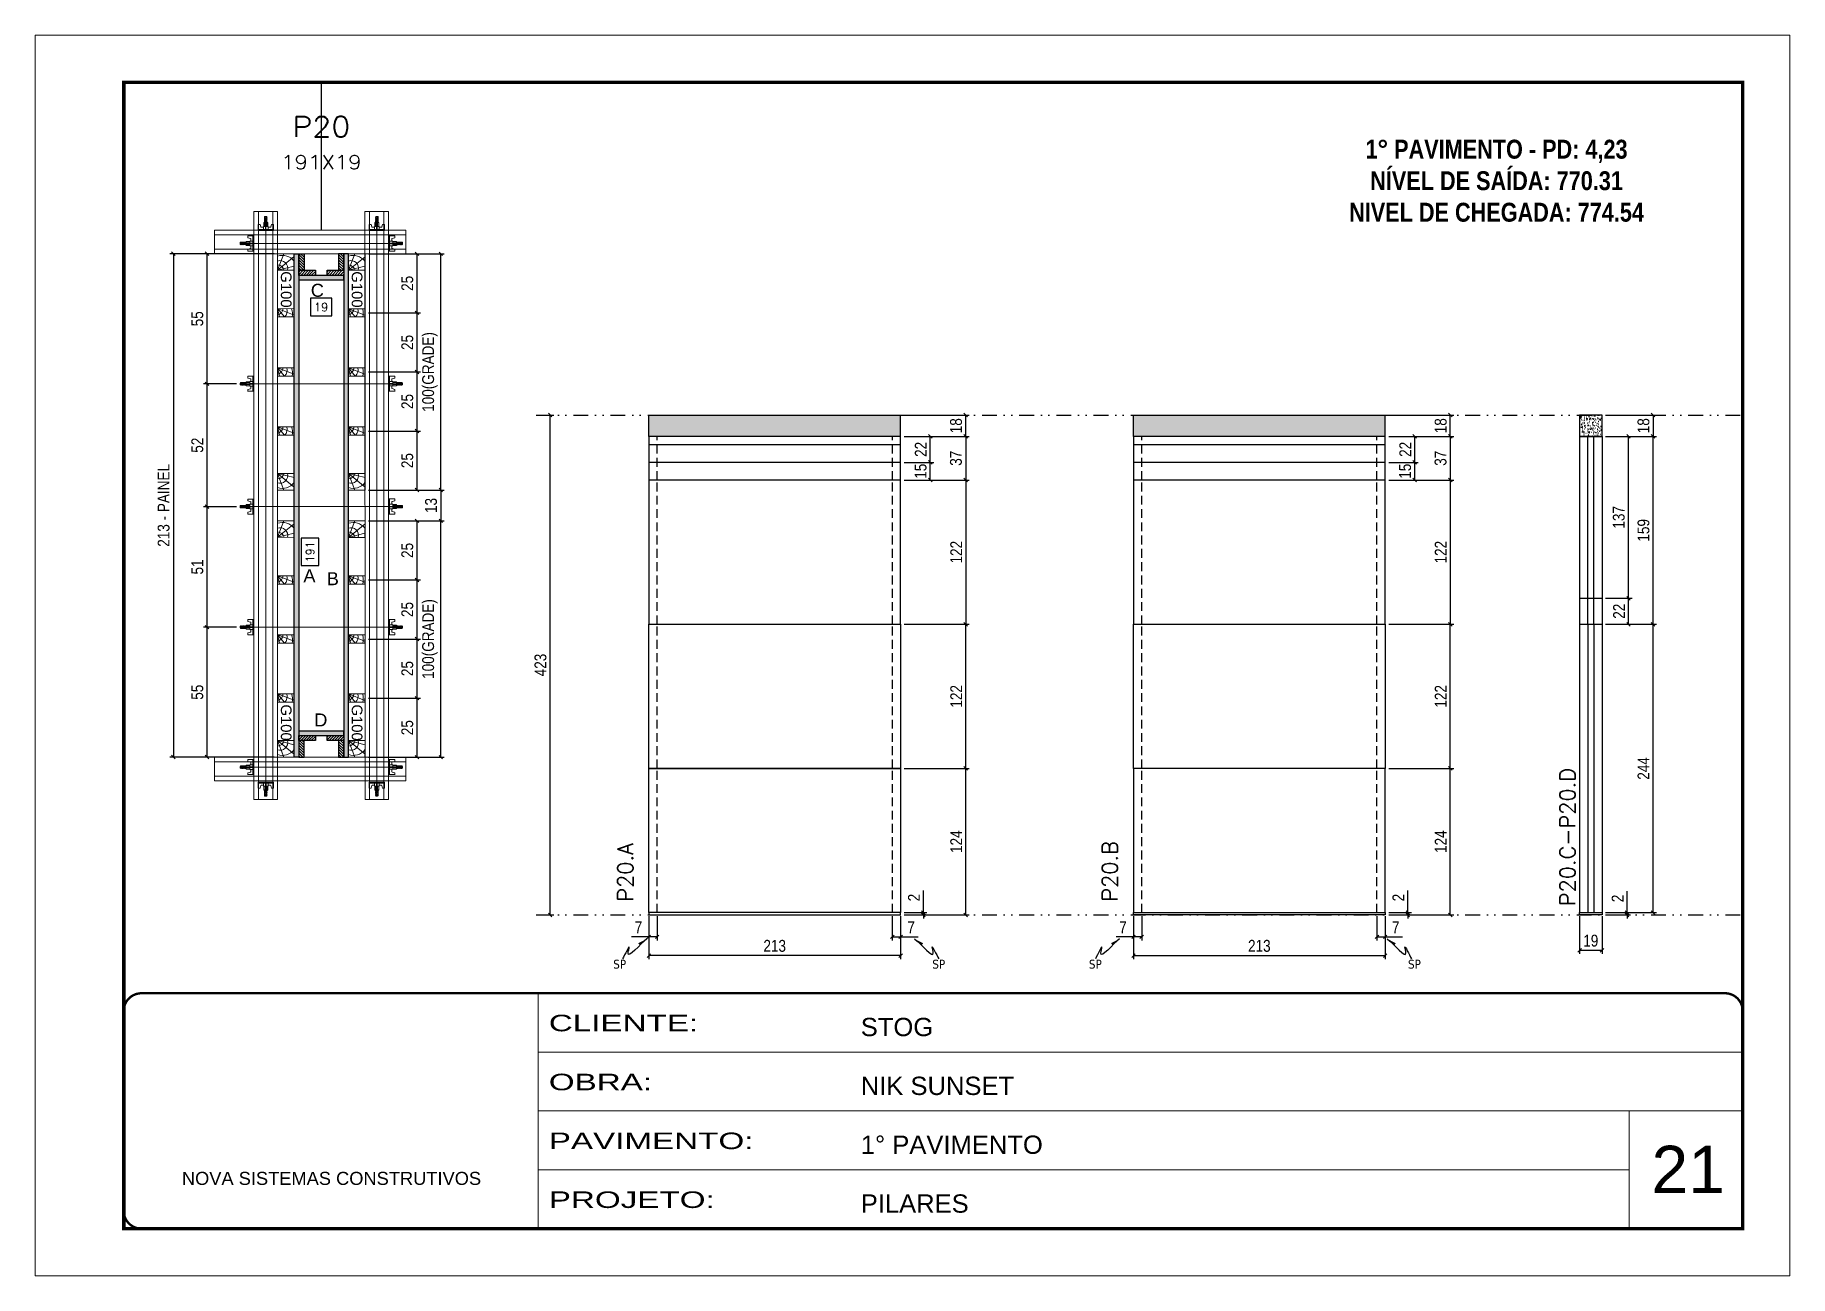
# Model space of a CAD drawing. Header units: millimetres. Extents: x 787 to 8287, y -592 to 17063.
# Drawn here: x 1425 to 2910, y 5151 to 6201 of the extents above; entities that cross this region are included whole.
import ezdxf
from ezdxf.enums import TextEntityAlignment as Align

# ---------------------------------------------------------------- set-up
doc = ezdxf.new("R2010")
doc.units = ezdxf.units.MM
for name, pattern in [('CONTINUO', [0]), ('DASHED', [0.75, 0.5, -0.25]), ('DIVIDE2', [0.625, 0.25, -0.125, 0, -0.125, 0, -0.125]), ('HIDDEN', [0.375, 0.25, -0.125])]:
    doc.linetypes.add(name, pattern=pattern)
for name, color, linetype, lineweight in [('CARIMBO', 255, 'Continuous', 9), ('Folhas', 255, 'Continuous', 9), ('Hachura', 251, 'Continuous', 9), ('Madeira', 126, 'Continuous', 18), ('Perfil Metálico', 224, 'Continuous', 18), ('SARRAFO DE PRESSAO', 251, 'DASHED', 9), ('Texto Seção', 7, 'Continuous', 15)]:
    doc.layers.add(name, color=color, linetype=linetype, lineweight=lineweight)
for name, color, linetype in [('CHAPA', 1, 'Continuous'), ('COTA', 241, 'Continuous'), ('Cota Seção (2x)', 241, 'Continuous'), ('NOMENCLATURA', 7, 'Continuous'), ('Nível', 160, 'Continuous'), ('Painéis', 200, 'Continuous'), ('SARR_2.2x7', 40, 'Continuous'), ('SARRAFO', 251, 'Continuous'), ('Sarrafo de Pressão', 42, 'HIDDEN'), ('texto', 7, 'Continuous'), ('Texto de Titulo', 7, 'Continuous'), ('Texto Qtd Sarr', 242, 'Continuous'), ('TEXTO_GERAL', 7, 'Continuous')]:
    doc.layers.add(name, color=color, linetype=linetype)
doc.styles.add('ARIAL', font='arial.ttf')
doc.styles.add('COTA TECNICA', font='techl___.ttf', dxfattribs={"height": 10})
doc.styles.add('COTA TECNICA 2X', font='techl___.ttf', dxfattribs={"height": 10})
doc.styles.add('COTA TECNICA-50', font='techl___.ttf', dxfattribs={"height": 10})
doc.styles.add('REGUA-120', font='ROMANS.shx', dxfattribs={"height": 15})
doc.styles.add('ROMANC', font='techb___.ttf', dxfattribs={"height": 2.5})
doc.styles.add('ROMANS', font='romans.shx')
doc.styles.add('SANSSERIF', font='sas_____.pfb')
doc.styles.get("Standard").update_dxf_attribs({"font": 'arial.ttf'})
doc.styles.add('Tecnologia', font='')
doc.styles.get('Tecnologia').set_extended_font_data('Forgotten Futurist')
doc.dimstyles.new('COTA PAINEL-50', dxfattribs={"dimtxt": 10, "dimasz": 3, "dimexe": 3, "dimexo": 3, "dimgap": 3, "dimtad": 1, "dimdec": 1, "dimzin": 12, "dimdsep": 46, "dimtxsty": 'COTA TECNICA-50', "dimblk1": 'OBLIQUE', "dimblk2": 'OBLIQUE', "dimsah": 1, "dimcen": 0.9, "dimclrd": 4, "dimclre": 4, "dimclrt": 240, "dimadec": 1, "dimazin": 3, "dimtfac": 1, "dimtdec": 1, "dimtmove": 0, "dimatfit": 3, "dimfxl": 0, "dimtolj": 1, "dimtzin": 12, "dimarcsym": 0})
doc.dimstyles.new('PAINEL', dxfattribs={"dimtxt": 10, "dimasz": 3, "dimexe": 3, "dimexo": 3, "dimgap": 3, "dimtad": 1, "dimdec": 1, "dimzin": 12, "dimdsep": 46, "dimtxsty": 'COTA TECNICA', "dimblk1": 'OBLIQUE', "dimblk2": 'OBLIQUE', "dimsah": 1, "dimcen": 0.9, "dimclrd": 4, "dimclre": 4, "dimclrt": 240, "dimadec": 1, "dimazin": 3, "dimtfac": 1, "dimtdec": 1, "dimtmove": 0, "dimatfit": 3, "dimfxl": 0, "dimtolj": 1, "dimtzin": 12, "dimarcsym": 0})
doc.dimstyles.new('SECAO PILAR', dxfattribs={"dimtxt": 10, "dimasz": 3, "dimexe": 3, "dimexo": 3, "dimgap": 3, "dimtad": 1, "dimdec": 1, "dimlfac": 0.5, "dimzin": 12, "dimdsep": 46, "dimtxsty": 'COTA TECNICA 2X', "dimblk1": 'OBLIQUE', "dimblk2": 'OBLIQUE', "dimsah": 1, "dimcen": 0.9, "dimclrd": 256, "dimclre": 256, "dimclrt": 256, "dimadec": 1, "dimazin": 3, "dimtfac": 1, "dimtdec": 1, "dimtmove": 0, "dimatfit": 3, "dimfxl": 0, "dimtolj": 1, "dimtzin": 12, "dimarcsym": 0})
doc.dimstyles.new('SECÇÃO 2', dxfattribs={"dimtxt": 7, "dimasz": 6, "dimexe": 0.18, "dimexo": 2, "dimgap": -4, "dimtad": 3, "dimdec": 1, "dimlfac": 0.5, "dimzin": 12, "dimdsep": 46, "dimtxsty": 'ROMANS', "dimblk": 'ARCHTICK', "dimcen": 0.09, "dimse1": 1, "dimse2": 1, "dimsd1": 1, "dimsd2": 1, "dimclrd": 180, "dimclre": 5, "dimclrt": 1, "dimadec": 0, "dimazin": 3, "dimtfac": 1, "dimtdec": 1, "dimtofl": 0, "dimtmove": 0, "dimatfit": 3, "dimldrblk": 'ARCHTICK', "dimfxl": 0, "dimtolj": 1, "dimtzin": 0, "dimarcsym": 0})
doc.dimstyles.get("Standard").update_dxf_attribs({"dimtxt": 0.18, "dimasz": 0.18, "dimexe": 0.18, "dimexo": 0.0625, "dimgap": 0.09, "dimtad": 0, "dimtih": 1, "dimtoh": 1, "dimdec": 4, "dimzin": 0, "dimdsep": 46, "dimtxsty": 'Standard', "dimcen": 0.09, "dimadec": 0, "dimazin": 0, "dimtfac": 1, "dimtdec": 4, "dimtofl": 0, "dimtmove": 0, "dimatfit": 3, "dimfxl": 0, "dimtolj": 1, "dimtzin": 0, "dimarcsym": 0})
pattern_1 = [(135, (-21242.7318, 15140.2134), (-1.12253202, -1.12253202), [])]

msp = doc.modelspace()

# ---------------------------------------------------------------- texts
at = {"layer": 'CARIMBO', "style": 'ARIAL'}
msp.add_text('21', height=40, dxfattribs=at).set_placement((2793.36, 5221.41))
at = {"layer": 'NOMENCLATURA', "color": 2, "insert": (2662.24, 6139.4), "char_height": 16, "attachment_point": 2, "style": 'ROMANC'}
msp.add_mtext_dynamic_manual_height_columns('\\P1° PAVIMENTO - PD: 4,23\\PNÍVEL DE SAÍDA: 770.31\\PNIVEL DE CHEGADA: 774.54', width=328.3607, gutter_width=1, heights=[0], dxfattribs=at)
at = {"layer": 'texto', "color": 0, "char_height": 7.5, "attachment_point": 5}
for insert in [(1920.17, 5415), (2190.2, 5415), (2322.74, 5415), (2592.77, 5415)]:
    msp.add_mtext('{\\fTahoma|b0|i0|c0|p34;\\C4;SP}', dxfattribs=dict(at, insert=insert))
at = {"layer": 'Texto Seção', "char_height": 13, "width": 285.3299, "attachment_point": 7, "rotation": 90, "style": 'REGUA-120'}
for s, insert in [('P20.C-P20.D', (2728.78, 5464.09)), ('P20.A', (1931.48, 5467.93)), ('P20.B', (2341.52, 5467.93))]:
    msp.add_mtext(s, dxfattribs=dict(at, insert=insert))
at = {"layer": 'TEXTO_GERAL', "color": 0, "linetype": 'Continuous', "style": 'SANSSERIF'}
for p in [(1637.99, 6001.42), (1697.98, 6001.41), (1637.99, 5634.88), (1697.98, 5634.86)]:
    msp.add_text('G100', height=9, rotation=270, dxfattribs=at).set_placement(p, align=Align.MIDDLE_LEFT)
at = {"layer": 'TEXTO_GERAL', "style": 'ARIAL'}
for s, p in [('C', (1664.38, 5985.3)), ('A', (1657.66, 5743.71)), ('B', (1677.43, 5741.26)), ('D', (1667.32, 5621.73))]:
    msp.add_text(s, height=11, dxfattribs=at).set_placement(p, align=Align.MIDDLE_CENTER)

# ---------------------------------------------------------------- blocks, each defined once
blk = doc.blocks.new('9999999999')
at = {"color": 30, "linetype": 'CONTINUO'}
for p, q in [((98564.6, 34230.2), (98564.6, 34429.4)), ((98564.6, 34379.6), (99584, 34379.6)), ((98564.6, 34329.8), (99488, 34329.8)), ((99584, 34329.8), (99488, 34329.8)), ((99488, 34329.8), (99488, 34230.2)), ((98564.6, 34280), (99488, 34280))]:
    blk.add_line(p, q, dxfattribs=at)
at = {"color": 30, "linetype": 'CONTINUO', "const_width": 2}
blk.add_lwpolyline([(99584, 34230.2), (99584, 34414.4, 0.414214), (99569, 34429.4), (98229, 34429.4, 0.414214), (98214, 34414.4), (98214, 34245.2, 0.414214), (98229, 34230.2), (99584, 34230.2)], format="xyb", dxfattribs=at)
at = {"layer": 'Folhas'}
blk.add_lwpolyline([(98139, 34190.2), (99624, 34190.2), (99624, 35240.2), (98139, 35240.2)], close=True, dxfattribs=at)
at = {"layer": 'Folhas', "color": 30, "const_width": 3}
blk.add_lwpolyline([(98214, 34230.2), (99584, 34230.2), (99584, 35200.2), (98214, 35200.2)], close=True, dxfattribs=at)
at = {"color": 7, "linetype": 'Continuous', "ltscale": 5, "style": 'ARIAL'}
for s, height, p in [('STOG', 15.48, (98837.7, 34393.1)), ('NIK SUNSET', 15.48, (98837.7, 34343.3)), ('1° PAVIMENTO', 15.483, (98837.7, 34293.5)), ('NOVA SISTEMAS CONSTRUTIVOS', 11.059, (98263.2, 34267.2)), ('PILARES', 15.48, (98837.7, 34243.7))]:
    blk.add_text(s, height=height, dxfattribs=at).set_placement(p)
at = {"layer": 'Folhas', "color": 7, "style": 'Tecnologia', "width": 1.5}
for s, p in [('CLIENTE:', (98573.7, 34397.2)), ('OBRA:', (98573.7, 34347.3)), ('PAVIMENTO:', (98573.7, 34297.5)), ('PROJETO:', (98573.7, 34247.7))]:
    blk.add_text(s, height=14, dxfattribs=at).set_placement(p)
blk = doc.blocks.new('*D92')
at = {"layer": 'Cota Seção (2x)', "color": 180, "lineweight": -2}
for p, q in [((1676.6, 5978.6), (1658.6, 5978.6)), ((1658.6, 5978.6), (1658.6, 5963.6)), ((1676.6, 5963.6), (1676.6, 5978.6)), ((1658.6, 5963.6), (1676.6, 5963.6))]:
    blk.add_line(p, q, dxfattribs=at)
at = {"layer": 'Defpoints', "color": 0}
for p in [(1648.7, 5976.9), (1686.7, 5976.9), (1648.7, 5959.6)]:
    blk.add_point(p, dxfattribs=at)
at = {"layer": 'Cota Seção (2x)', "color": 1, "insert": (1667.6, 5971.1), "char_height": 7, "attachment_point": 5, "style": 'ROMANS'}
blk.add_mtext('\\A1;19', dxfattribs=at)
blk = doc.blocks.new('_ArchTick')
at = {"color": 0, "linetype": 'ByBlock', "const_width": 0.15}
blk.add_lwpolyline([(-0.5, -0.5), (0.5, 0.5)], dxfattribs=at)
blk = doc.blocks.new('*D93')
at = {"layer": 'Cota Seção (2x)', "color": 180, "lineweight": -2}
for p, q in [((1665.7, 5775.5), (1650.7, 5775.5)), ((1650.7, 5775.5), (1650.7, 5752.5)), ((1665.7, 5752.5), (1665.7, 5775.5)), ((1650.7, 5752.5), (1665.7, 5752.5))]:
    blk.add_line(p, q, dxfattribs=at)
at = {"layer": 'Defpoints', "color": 0}
for p in [(1648.7, 5994.3), (1648.7, 5612.3), (1669.7, 5612.3)]:
    blk.add_point(p, dxfattribs=at)
at = {"layer": 'Cota Seção (2x)', "color": 1, "insert": (1658.2, 5764), "char_height": 7, "attachment_point": 5, "rotation": 90, "style": 'ROMANS'}
blk.add_mtext('\\A1;191', dxfattribs=at)
blk = doc.blocks.new('_Oblique')
at = {"color": 0, "linetype": 'ByBlock', "lineweight": -2}
blk.add_line((-0.5, -0.5), (0.5, 0.5), dxfattribs=at)
blk = doc.blocks.new('*D94')
at = {"layer": 'Cota Seção (2x)', "lineweight": -2}
for p, q in [((1627.7, 6016.3), (1539.5, 6016.3)), ((1542.5, 6016.3), (1542.5, 5590.3)), ((1627.7, 5590.3), (1539.5, 5590.3))]:
    blk.add_line(p, q, dxfattribs=at)
at = {"layer": 'Defpoints', "color": 0}
for p in [(1630.7, 6016.3), (1542.5, 5590.3), (1630.7, 5590.3)]:
    blk.add_point(p, dxfattribs=at)
at = {"layer": 'Cota Seção (2x)', "lineweight": -2, "xscale": 3, "yscale": 3, "zscale": 3}
for p, rotation in [((1542.5, 6016.3), 90), ((1542.5, 5590.3), 270)]:
    blk.add_blockref('_Oblique', p, dxfattribs=dict(at, rotation=rotation))
at = {"layer": 'Cota Seção (2x)', "insert": (1534.3, 5803.3), "char_height": 10, "attachment_point": 5, "rotation": 90, "style": 'COTA TECNICA 2X'}
blk.add_mtext('\\A1;213 - PAINEL', dxfattribs=at)
blk = doc.blocks.new('*D95')
at = {"layer": 'Cota Seção (2x)', "lineweight": -2}
for p, q in [((1627.7, 6016.3), (1567.9, 6016.3)), ((1570.9, 6016.3), (1570.9, 5906.2)), ((1595.9, 5906.2), (1567.9, 5906.2))]:
    blk.add_line(p, q, dxfattribs=at)
at = {"layer": 'Defpoints', "color": 0}
for p in [(1630.7, 6016.3), (1570.9, 5906.2), (1598.9, 5906.2)]:
    blk.add_point(p, dxfattribs=at)
at = {"layer": 'Cota Seção (2x)', "lineweight": -2, "xscale": 3, "yscale": 3, "zscale": 3}
for p, rotation in [((1570.9, 6016.3), 90), ((1570.9, 5906.2), 270)]:
    blk.add_blockref('_Oblique', p, dxfattribs=dict(at, rotation=rotation))
at = {"layer": 'Cota Seção (2x)', "insert": (1562.8, 5961.2), "char_height": 10, "attachment_point": 5, "rotation": 90, "style": 'COTA TECNICA 2X'}
blk.add_mtext('\\A1;55', dxfattribs=at)
blk = doc.blocks.new('*D96')
at = {"layer": 'Cota Seção (2x)', "lineweight": -2}
for p, q in [((1595.9, 5700.2), (1567.9, 5700.2)), ((1570.9, 5700.2), (1570.9, 5590.3)), ((1627.7, 5590.3), (1567.9, 5590.3))]:
    blk.add_line(p, q, dxfattribs=at)
at = {"layer": 'Defpoints', "color": 0}
for p in [(1598.9, 5700.2), (1570.9, 5590.3), (1630.7, 5590.3)]:
    blk.add_point(p, dxfattribs=at)
at = {"layer": 'Cota Seção (2x)', "lineweight": -2, "xscale": 3, "yscale": 3, "zscale": 3}
for p, rotation in [((1570.9, 5700.2), 90), ((1570.9, 5590.3), 270)]:
    blk.add_blockref('_Oblique', p, dxfattribs=dict(at, rotation=rotation))
at = {"layer": 'Cota Seção (2x)', "insert": (1562.8, 5645.2), "char_height": 10, "attachment_point": 5, "rotation": 90, "style": 'COTA TECNICA 2X'}
blk.add_mtext('\\A1;55', dxfattribs=at)
blk = doc.blocks.new('titulo1')
at = {"layer": 'Defpoints', "color": 252, "linetype": 'HIDDEN', "ltscale": 2}
blk.add_line((0, 0), (0, 125), dxfattribs=at)
at = {"layer": 'Defpoints', "style": 'ROMANS', "oblique": 15}
blk.add_attdef('FOLHA', text='', height=10, dxfattribs=at).set_placement((0, 15.6), align=Align.MIDDLE_CENTER)
at = {"layer": 'Texto Qtd Sarr', "color": 3, "style": 'ROMANS', "oblique": 15}
for tag, height, p in [('TITULO', 17, (0, 71.4)), ('SEÇÃO', 12, (0, 41.5))]:
    blk.add_attdef(tag, text='', height=height, dxfattribs=at).set_placement(p, align=Align.MIDDLE_CENTER)
blk = doc.blocks.new('C')
at = {"layer": 'Hachura', "color": 0}
for p, q in [((0, 3.22), (0, -3.22)), ((0.45, 3.22), (0, 3.22)), ((0.46, 3.16), (0, 3.16)), ((0.46, 3.05), (0, 3.05)), ((0.46, 2.88), (0, 2.88)), ((0, 2.75), (0, -1.16)), ((0.46, 2.65), (0, 2.65)), ((0.46, 2.23), (0, 2.23)), ((0.46, 1.51), (0, 1.51)), ((0.39, 0.49), (0.17, 0.49)), ((0.45, -3.23), (0.45, 3.22)), ((0.45, 3.22), (2.58, 3.22)), ((1.74, 0.97), (0.45, 0.97)), ((1.45, 0.1), (0.45, 0.1)), ((1.35, 1.94), (1.35, 0.96)), ((2.58, 2.39), (1.47, 2.09)), ((1.74, -0.97), (1.74, 0.97)), ((1.74, 0.97), (1.74, 0.84)), ((1.74, 0.97), (1.74, 0.84)), ((1.74, 0.84), (3.35, 0.84)), ((3.35, 0.45), (1.74, 0.45)), ((2.58, 3.22), (2.58, 2.39)), ((3.32, 0.84), (3.32, -0.84)), ((3.35, 0.84), (3.35, -0.84)), ((3.68, 0.45), (3.35, 0.45)), ((3.84, -0.52), (3.35, 0.45)), ((3.35, 0.06), (3.67, -0.57)), ((3.68, 0.45), (4.16, -0.52)), ((3.72, 0.5), (4.25, -0.57)), ((4.37, -0.55), (3.83, 0.53)), ((4.15, 0.45), (3.93, 0.45)), ((4.42, -0.52), (3.93, 0.45)), ((4.15, 0.45), (4.26, 0.45)), ((4.26, 0.45), (4.74, -0.52)), ((4.3, 0.5), (4.83, -0.57)), ((4.95, -0.55), (4.41, 0.53)), ((4.51, 0.45), (4.84, 0.45)), ((5, -0.52), (4.51, 0.45)), ((4.84, 0.45), (5.32, -0.52)), ((4.88, 0.5), (5.41, -0.57)), ((5.53, -0.55), (4.99, 0.53)), ((5.58, -0.52), (5.09, 0.45)), ((5.42, 0.45), (5.09, 0.45)), ((5.58, -0.52), (5.09, 0.45)), ((5.42, 0.45), (5.74, -0.19)), ((5.46, 0.5), (5.74, -0.07)), ((5.74, 0.19), (5.57, 0.53)), ((5.74, 0.32), (5.68, 0.45)), ((5.68, 0.45), (5.74, 0.45)), ((5.74, 0.45), (5.9, 0.29)), ((5.74, 0.45), (5.74, -0.52)), ((5.9, -0.36), (5.9, 0.29)), ((0.45, 0), (0, 0)), ((0.46, -1.52), (0, -1.52)), ((0.46, -2.23), (0, -2.23)), ((0.46, -2.65), (0, -2.65)), ((0.46, -2.88), (0, -2.88)), ((0.46, -3.05), (0, -3.05)), ((0.46, -3.16), (0, -3.16)), ((0, -3.22), (2.57, -3.22)), ((0.08, -0.48), (0.29, -0.48)), ((0.29, -0.48), (0.4, -0.48)), ((0.45, 0), (0.45, -0.97)), ((0.45, -0.16), (1.45, -0.16)), ((0.45, -0.65), (0.45, -0.32)), ((0.45, -3.23), (0.45, -0.65)), ((0.45, -0.97), (1.74, -0.97)), ((1.35, -1.94), (1.35, -0.97)), ((2.58, -2.39), (1.47, -2.1)), ((3.35, -0.32), (1.74, -0.32)), ((3.35, -0.84), (1.74, -0.84)), ((2.58, -3.23), (2.58, -2.39)), ((3.35, -0.07), (3.58, -0.52)), ((3.35, -0.52), (3.58, -0.52)), ((3.84, -0.52), (4.16, -0.52)), ((4.42, -0.52), (4.74, -0.52)), ((4.63, -0.52), (4.74, -0.52)), ((5, -0.52), (5.32, -0.52)), ((5.58, -0.52), (5.74, -0.52)), ((5.74, -0.52), (5.9, -0.36)), ((5.74, -0.52), (5.74, -0.52))]:
    blk.add_line(p, q, dxfattribs=at)
for centre, radius, start, end in [((1.52, 1.94), 0.161, 104.74356, 180), ((1.44, -0.03), 0.129, 272.69497, 87.30503), ((3.81, 0.39), 0.143, 25.56881, 154.43119), ((4.39, 0.39), 0.143, 25.56881, 154.43119), ((4.97, 0.39), 0.143, 25.56881, 154.43119), ((5.55, 0.39), 0.143, 25.56881, 154.43119), ((0.17, -0.37), 0.174, 221.74404, 317.85924), ((1.52, -1.94), 0.161, 180, 255.25644), ((3.71, -0.4), 0.174, 222.14076, 318.25596), ((4.29, -0.4), 0.174, 222.14076, 318.25596), ((4.87, -0.4), 0.174, 222.14076, 318.25596), ((5.45, -0.4), 0.174, 222.14076, 318.25596), ((5.61, -0.4), 0.174, 317.85924, 318.25596)]:
    blk.add_arc(centre, radius, start, end, dxfattribs=at)
blk = doc.blocks.new('*D1144')
at = {"layer": 'Cota Seção (2x)', "lineweight": -2}
for p, q in [((1595.9, 5802.2), (1567.9, 5802.2)), ((1570.9, 5802.2), (1570.9, 5700.2)), ((1595.9, 5700.2), (1567.9, 5700.2))]:
    blk.add_line(p, q, dxfattribs=at)
at = {"layer": 'Defpoints', "color": 0}
for p in [(1598.9, 5802.2), (1570.9, 5700.2), (1598.9, 5700.2)]:
    blk.add_point(p, dxfattribs=at)
at = {"layer": 'Cota Seção (2x)', "lineweight": -2, "xscale": 3, "yscale": 3, "zscale": 3}
for p, rotation in [((1570.9, 5802.2), 90), ((1570.9, 5700.2), 270)]:
    blk.add_blockref('_Oblique', p, dxfattribs=dict(at, rotation=rotation))
at = {"layer": 'Cota Seção (2x)', "insert": (1562.8, 5751.2), "char_height": 10, "attachment_point": 5, "rotation": 90, "style": 'COTA TECNICA 2X'}
blk.add_mtext('\\A1;51', dxfattribs=at)
blk = doc.blocks.new('*D1145')
at = {"layer": 'Cota Seção (2x)', "lineweight": -2}
for p, q in [((1595.9, 5906.2), (1567.9, 5906.2)), ((1570.9, 5906.2), (1570.9, 5802.2)), ((1595.9, 5802.2), (1567.9, 5802.2))]:
    blk.add_line(p, q, dxfattribs=at)
at = {"layer": 'Defpoints', "color": 0}
for p in [(1598.9, 5906.2), (1570.9, 5802.2), (1598.9, 5802.2)]:
    blk.add_point(p, dxfattribs=at)
at = {"layer": 'Cota Seção (2x)', "lineweight": -2, "xscale": 3, "yscale": 3, "zscale": 3}
for p, rotation in [((1570.9, 5906.2), 90), ((1570.9, 5802.2), 270)]:
    blk.add_blockref('_Oblique', p, dxfattribs=dict(at, rotation=rotation))
at = {"layer": 'Cota Seção (2x)', "insert": (1562.8, 5854.2), "char_height": 10, "attachment_point": 5, "rotation": 90, "style": 'COTA TECNICA 2X'}
blk.add_mtext('\\A1;52', dxfattribs=at)
blk = doc.blocks.new('PONTALETE')
at = {"layer": 'Madeira'}
for q in [(2.71, 7), (7, 5.76), (7, 1.74)]:
    blk.add_line((0, 0), q, dxfattribs=at)
blk.add_lwpolyline([(0, 0), (7, 0), (7, 7), (0, 7)], close=True, dxfattribs=at)
for centre, radius, start, end in [((2.04, 0.06), 6.23, 37.28179, 109.09128), ((1.09, 0.9), 3.19, 343.60304, 109.98471), ((-0.21, -0.78), 3.09, 14.63219, 86.0383)]:
    blk.add_arc(centre, radius, start, end, dxfattribs=at)
blk = doc.blocks.new('MEIO PONTALETE')
at = {"layer": 'Madeira'}
for q in [(2.71, 7), (3.5, 2.88), (3.5, 0.87)]:
    blk.add_line((0, 0), q, dxfattribs=at)
blk.add_lwpolyline([(0, 0), (3.5, 0), (3.5, 7), (0, 7)], close=True, dxfattribs=at)
for centre, radius, start, end in [((2.04, 0.06), 6.23, 76.44987, 109.09128), ((1.09, 0.9), 3.19, 40.90626, 109.98471), ((-0.21, -0.78), 3.09, 14.63219, 86.0383)]:
    blk.add_arc(centre, radius, start, end, dxfattribs=at)
blk = doc.blocks.new('*D76')
at = {"layer": 'Cota Seção (2x)', "lineweight": -2}
for p, q in [((1707.7, 5790.2), (1751.6, 5790.2)), ((1748.6, 5790.2), (1748.6, 5740.2)), ((1707.7, 5740.2), (1751.6, 5740.2))]:
    blk.add_line(p, q, dxfattribs=at)
at = {"layer": 'Defpoints', "color": 0}
for p in [(1704.7, 5790.2), (1704.7, 5740.2), (1748.6, 5740.2)]:
    blk.add_point(p, dxfattribs=at)
at = {"layer": 'Cota Seção (2x)', "lineweight": -2, "xscale": 3, "yscale": 3, "zscale": 3}
for p, rotation in [((1748.6, 5790.2), 90), ((1748.6, 5740.2), 270)]:
    blk.add_blockref('_Oblique', p, dxfattribs=dict(at, rotation=rotation))
at = {"layer": 'Cota Seção (2x)', "insert": (1740.5, 5765.2), "char_height": 10, "attachment_point": 5, "rotation": 90, "style": 'COTA TECNICA 2X'}
blk.add_mtext('\\A1;25', dxfattribs=at)
blk = doc.blocks.new('*D77')
at = {"layer": 'Cota Seção (2x)', "lineweight": -2}
for p, q in [((1707.7, 5790.2), (1771.8, 5790.2)), ((1768.8, 5590.2), (1768.8, 5790.2)), ((1707.7, 5590.2), (1771.8, 5590.2))]:
    blk.add_line(p, q, dxfattribs=at)
at = {"layer": 'Defpoints', "color": 0}
for p in [(1704.7, 5790.2), (1768.8, 5790.2), (1704.7, 5590.2)]:
    blk.add_point(p, dxfattribs=at)
at = {"layer": 'Cota Seção (2x)', "lineweight": -2, "xscale": 3, "yscale": 3, "zscale": 3}
for p, rotation in [((1768.8, 5790.2), 90), ((1768.8, 5590.2), 270)]:
    blk.add_blockref('_Oblique', p, dxfattribs=dict(at, rotation=rotation))
at = {"layer": 'Cota Seção (2x)', "insert": (1759.6, 5690.2), "char_height": 10, "attachment_point": 5, "rotation": 90, "style": 'COTA TECNICA 2X'}
blk.add_mtext('\\A1;100(GRADE)', dxfattribs=at)
blk = doc.blocks.new('*D1146')
at = {"layer": 'Cota Seção (2x)', "lineweight": -2}
for p, q in [((1707.7, 5740.2), (1751.6, 5740.2)), ((1748.6, 5740.2), (1748.6, 5690.2)), ((1707.7, 5690.2), (1751.6, 5690.2))]:
    blk.add_line(p, q, dxfattribs=at)
at = {"layer": 'Defpoints', "color": 0}
for p in [(1704.7, 5740.2), (1704.7, 5690.2), (1748.6, 5690.2)]:
    blk.add_point(p, dxfattribs=at)
at = {"layer": 'Cota Seção (2x)', "lineweight": -2, "xscale": 3, "yscale": 3, "zscale": 3}
for p, rotation in [((1748.6, 5740.2), 90), ((1748.6, 5690.2), 270)]:
    blk.add_blockref('_Oblique', p, dxfattribs=dict(at, rotation=rotation))
at = {"layer": 'Cota Seção (2x)', "insert": (1740.5, 5715.2), "char_height": 10, "attachment_point": 5, "rotation": 90, "style": 'COTA TECNICA 2X'}
blk.add_mtext('\\A1;25', dxfattribs=at)
blk = doc.blocks.new('*D1147')
at = {"layer": 'Cota Seção (2x)', "lineweight": -2}
for p, q in [((1707.7, 5690.2), (1751.6, 5690.2)), ((1748.6, 5690.2), (1748.6, 5640.2)), ((1707.7, 5640.2), (1751.6, 5640.2))]:
    blk.add_line(p, q, dxfattribs=at)
at = {"layer": 'Defpoints', "color": 0}
for p in [(1704.7, 5690.2), (1704.7, 5640.2), (1748.6, 5640.2)]:
    blk.add_point(p, dxfattribs=at)
at = {"layer": 'Cota Seção (2x)', "lineweight": -2, "xscale": 3, "yscale": 3, "zscale": 3}
for p, rotation in [((1748.6, 5690.2), 90), ((1748.6, 5640.2), 270)]:
    blk.add_blockref('_Oblique', p, dxfattribs=dict(at, rotation=rotation))
at = {"layer": 'Cota Seção (2x)', "insert": (1740.5, 5665.2), "char_height": 10, "attachment_point": 5, "rotation": 90, "style": 'COTA TECNICA 2X'}
blk.add_mtext('\\A1;25', dxfattribs=at)
blk = doc.blocks.new('*D1148')
at = {"layer": 'Cota Seção (2x)', "lineweight": -2}
for p, q in [((1707.7, 5640.2), (1751.6, 5640.2)), ((1748.6, 5640.2), (1748.6, 5590.2)), ((1707.7, 5590.2), (1751.6, 5590.2))]:
    blk.add_line(p, q, dxfattribs=at)
at = {"layer": 'Defpoints', "color": 0}
for p in [(1704.7, 5640.2), (1704.7, 5590.2), (1748.6, 5590.2)]:
    blk.add_point(p, dxfattribs=at)
at = {"layer": 'Cota Seção (2x)', "lineweight": -2, "xscale": 3, "yscale": 3, "zscale": 3}
for p, rotation in [((1748.6, 5640.2), 90), ((1748.6, 5590.2), 270)]:
    blk.add_blockref('_Oblique', p, dxfattribs=dict(at, rotation=rotation))
at = {"layer": 'Cota Seção (2x)', "insert": (1740.5, 5615.2), "char_height": 10, "attachment_point": 5, "rotation": 90, "style": 'COTA TECNICA 2X'}
blk.add_mtext('\\A1;25', dxfattribs=at)
blk = doc.blocks.new('*D78')
at = {"layer": 'Cota Seção (2x)', "lineweight": -2}
for p, q in [((1707.7, 6016.2), (1751.6, 6016.2)), ((1748.6, 6016.2), (1748.6, 5966.2)), ((1707.7, 5966.2), (1751.6, 5966.2))]:
    blk.add_line(p, q, dxfattribs=at)
at = {"layer": 'Defpoints', "color": 0}
for p in [(1704.7, 6016.2), (1704.7, 5966.2), (1748.6, 5966.2)]:
    blk.add_point(p, dxfattribs=at)
at = {"layer": 'Cota Seção (2x)', "lineweight": -2, "xscale": 3, "yscale": 3, "zscale": 3}
for p, rotation in [((1748.6, 6016.2), 90), ((1748.6, 5966.2), 270)]:
    blk.add_blockref('_Oblique', p, dxfattribs=dict(at, rotation=rotation))
at = {"layer": 'Cota Seção (2x)', "insert": (1740.5, 5991.2), "char_height": 10, "attachment_point": 5, "rotation": 90, "style": 'COTA TECNICA 2X'}
blk.add_mtext('\\A1;25', dxfattribs=at)
blk = doc.blocks.new('*D79')
at = {"layer": 'Cota Seção (2x)', "lineweight": -2}
for p, q in [((1707.7, 6016.2), (1771.8, 6016.2)), ((1768.8, 5816.3), (1768.8, 6016.2)), ((1707.7, 5816.3), (1771.8, 5816.3))]:
    blk.add_line(p, q, dxfattribs=at)
at = {"layer": 'Defpoints', "color": 0}
for p in [(1704.7, 6016.2), (1768.8, 6016.2), (1704.7, 5816.3)]:
    blk.add_point(p, dxfattribs=at)
at = {"layer": 'Cota Seção (2x)', "lineweight": -2, "xscale": 3, "yscale": 3, "zscale": 3}
for p, rotation in [((1768.8, 6016.2), 90), ((1768.8, 5816.3), 270)]:
    blk.add_blockref('_Oblique', p, dxfattribs=dict(at, rotation=rotation))
at = {"layer": 'Cota Seção (2x)', "insert": (1759.6, 5916.2), "char_height": 10, "attachment_point": 5, "rotation": 90, "style": 'COTA TECNICA 2X'}
blk.add_mtext('\\A1;100(GRADE)', dxfattribs=at)
blk = doc.blocks.new('*D1149')
at = {"layer": 'Cota Seção (2x)', "lineweight": -2}
for p, q in [((1707.7, 5966.2), (1751.6, 5966.2)), ((1748.6, 5966.2), (1748.6, 5916.2)), ((1707.7, 5916.2), (1751.6, 5916.2))]:
    blk.add_line(p, q, dxfattribs=at)
at = {"layer": 'Defpoints', "color": 0}
for p in [(1704.7, 5966.2), (1704.7, 5916.2), (1748.6, 5916.2)]:
    blk.add_point(p, dxfattribs=at)
at = {"layer": 'Cota Seção (2x)', "lineweight": -2, "xscale": 3, "yscale": 3, "zscale": 3}
for p, rotation in [((1748.6, 5966.2), 90), ((1748.6, 5916.2), 270)]:
    blk.add_blockref('_Oblique', p, dxfattribs=dict(at, rotation=rotation))
at = {"layer": 'Cota Seção (2x)', "insert": (1740.5, 5941.2), "char_height": 10, "attachment_point": 5, "rotation": 90, "style": 'COTA TECNICA 2X'}
blk.add_mtext('\\A1;25', dxfattribs=at)
blk = doc.blocks.new('*D1150')
at = {"layer": 'Cota Seção (2x)', "lineweight": -2}
for p, q in [((1707.7, 5916.2), (1751.6, 5916.2)), ((1748.6, 5916.2), (1748.6, 5866.2)), ((1707.7, 5866.2), (1751.6, 5866.2))]:
    blk.add_line(p, q, dxfattribs=at)
at = {"layer": 'Defpoints', "color": 0}
for p in [(1704.7, 5916.2), (1704.7, 5866.2), (1748.6, 5866.2)]:
    blk.add_point(p, dxfattribs=at)
at = {"layer": 'Cota Seção (2x)', "lineweight": -2, "xscale": 3, "yscale": 3, "zscale": 3}
for p, rotation in [((1748.6, 5916.2), 90), ((1748.6, 5866.2), 270)]:
    blk.add_blockref('_Oblique', p, dxfattribs=dict(at, rotation=rotation))
at = {"layer": 'Cota Seção (2x)', "insert": (1740.5, 5891.2), "char_height": 10, "attachment_point": 5, "rotation": 90, "style": 'COTA TECNICA 2X'}
blk.add_mtext('\\A1;25', dxfattribs=at)
blk = doc.blocks.new('*D1151')
at = {"layer": 'Cota Seção (2x)', "lineweight": -2}
for p, q in [((1707.7, 5866.2), (1751.6, 5866.2)), ((1748.6, 5866.2), (1748.6, 5816.3)), ((1707.7, 5816.3), (1751.6, 5816.3))]:
    blk.add_line(p, q, dxfattribs=at)
at = {"layer": 'Defpoints', "color": 0}
for p in [(1704.7, 5866.2), (1704.7, 5816.3), (1748.6, 5816.3)]:
    blk.add_point(p, dxfattribs=at)
at = {"layer": 'Cota Seção (2x)', "lineweight": -2, "xscale": 3, "yscale": 3, "zscale": 3}
for p, rotation in [((1748.6, 5866.2), 90), ((1748.6, 5816.3), 270)]:
    blk.add_blockref('_Oblique', p, dxfattribs=dict(at, rotation=rotation))
at = {"layer": 'Cota Seção (2x)', "insert": (1740.5, 5841.2), "char_height": 10, "attachment_point": 5, "rotation": 90, "style": 'COTA TECNICA 2X'}
blk.add_mtext('\\A1;25', dxfattribs=at)
blk = doc.blocks.new('*D1152')
at = {"layer": 'Cota Seção (2x)', "lineweight": -2}
for p, q in [((1707.6, 5816.3), (1771.8, 5816.3)), ((1768.8, 5816.3), (1768.8, 5790.2)), ((1707.7, 5790.2), (1771.8, 5790.2))]:
    blk.add_line(p, q, dxfattribs=at)
at = {"layer": 'Defpoints', "color": 0}
for p in [(1704.6, 5816.3), (1704.7, 5790.2), (1768.8, 5790.2)]:
    blk.add_point(p, dxfattribs=at)
at = {"layer": 'Cota Seção (2x)', "lineweight": -2, "xscale": 3, "yscale": 3, "zscale": 3}
for p, rotation in [((1768.8, 5816.3), 90), ((1768.8, 5790.2), 270)]:
    blk.add_blockref('_Oblique', p, dxfattribs=dict(at, rotation=rotation))
at = {"layer": 'Cota Seção (2x)', "insert": (1760.6, 5803.2), "char_height": 10, "attachment_point": 5, "rotation": 90, "style": 'COTA TECNICA 2X'}
blk.add_mtext('\\A1;13', dxfattribs=at)
blk = doc.blocks.new('*D1309')
at = {"layer": 'COTA', "color": 4, "lineweight": -2}
for p, q in [((1852.5, 5879.7), (1864.4, 5879.7)), ((1861.4, 5456.7), (1861.4, 5879.7)), ((1852.5, 5456.7), (1864.4, 5456.7))]:
    blk.add_line(p, q, dxfattribs=at)
at = {"layer": 'Defpoints', "color": 0}
for p in [(1849.5, 5879.7), (1861.4, 5879.7), (1849.5, 5456.7)]:
    blk.add_point(p, dxfattribs=at)
at = {"layer": 'COTA', "color": 4, "lineweight": -2, "xscale": 3, "yscale": 3, "zscale": 3}
for p, rotation in [((1861.4, 5879.7), 90), ((1861.4, 5456.7), 270)]:
    blk.add_blockref('_Oblique', p, dxfattribs=dict(at, rotation=rotation))
at = {"layer": 'COTA', "color": 240, "insert": (1853.2, 5668.2), "char_height": 10, "attachment_point": 5, "rotation": 90, "style": 'COTA TECNICA-50'}
blk.add_mtext('\\A1;423', dxfattribs=at)
blk = doc.blocks.new('*D582')
at = {"layer": 'COTA', "color": 4, "lineweight": -2}
for p, q in [((1944.9, 5455.7), (1944.9, 5419.3)), ((2157.9, 5455.7), (2157.9, 5419.3)), ((2157.9, 5422.3), (1944.9, 5422.3))]:
    blk.add_line(p, q, dxfattribs=at)
at = {"layer": 'Defpoints', "color": 0}
for p in [(1944.9, 5458.7), (2157.9, 5458.7), (1944.9, 5422.3)]:
    blk.add_point(p, dxfattribs=at)
at = {"layer": 'COTA', "color": 4, "lineweight": -2, "xscale": 3, "yscale": 3, "zscale": 3, "rotation": 180}
blk.add_blockref('_Oblique', (1944.9, 5422.3), dxfattribs=at)
at = {"layer": 'COTA', "color": 4, "lineweight": -2, "xscale": 3, "yscale": 3, "zscale": 3}
blk.add_blockref('_Oblique', (2157.9, 5422.3), dxfattribs=at)
at = {"layer": 'COTA', "color": 240, "insert": (2051.4, 5430.5), "char_height": 10, "attachment_point": 5, "style": 'COTA TECNICA'}
blk.add_mtext('\\A1;213', dxfattribs=at)
blk = doc.blocks.new('*D583')
at = {"layer": 'COTA', "color": 4, "lineweight": -2}
for p, q in [((2150.9, 5455.7), (2150.9, 5435.2)), ((2157.9, 5453.7), (2157.9, 5435.2)), ((2150.9, 5438.2), (2157.9, 5438.2)), ((2157.9, 5438.2), (2172.7, 5438.2))]:
    blk.add_line(p, q, dxfattribs=at)
at = {"layer": 'Defpoints', "color": 0}
for p in [(2150.9, 5458.7), (2157.9, 5456.7), (2157.9, 5438.2)]:
    blk.add_point(p, dxfattribs=at)
at = {"layer": 'COTA', "color": 4, "lineweight": -2, "xscale": 3, "yscale": 3, "zscale": 3, "rotation": 180}
blk.add_blockref('_Oblique', (2150.9, 5438.2), dxfattribs=at)
at = {"layer": 'COTA', "color": 4, "lineweight": -2, "xscale": 3, "yscale": 3, "zscale": 3}
blk.add_blockref('_Oblique', (2157.9, 5438.2), dxfattribs=at)
at = {"layer": 'COTA', "color": 240, "insert": (2166.8, 5446.2), "char_height": 10, "attachment_point": 5, "style": 'COTA TECNICA-50'}
blk.add_mtext('\\A1;7', dxfattribs=at)
blk = doc.blocks.new('*D584')
at = {"layer": 'COTA', "color": 4, "lineweight": -2}
for p, q in [((1944.9, 5453.7), (1944.9, 5435.2)), ((1951.9, 5455.7), (1951.9, 5435.2)), ((1944.9, 5438.2), (1930.2, 5438.2)), ((1951.9, 5438.2), (1944.9, 5438.2))]:
    blk.add_line(p, q, dxfattribs=at)
at = {"layer": 'Defpoints', "color": 0}
for p in [(1944.9, 5456.7), (1951.9, 5458.7), (1944.9, 5438.2)]:
    blk.add_point(p, dxfattribs=at)
at = {"layer": 'COTA', "color": 4, "lineweight": -2, "xscale": 3, "yscale": 3, "zscale": 3, "rotation": 180}
blk.add_blockref('_Oblique', (1944.9, 5438.2), dxfattribs=at)
at = {"layer": 'COTA', "color": 4, "lineweight": -2, "xscale": 3, "yscale": 3, "zscale": 3}
blk.add_blockref('_Oblique', (1951.9, 5438.2), dxfattribs=at)
at = {"layer": 'COTA', "color": 240, "insert": (1936.1, 5446.2), "char_height": 10, "attachment_point": 5, "style": 'COTA TECNICA-50'}
blk.add_mtext('\\A1;7', dxfattribs=at)
blk = doc.blocks.new('*D585')
at = {"layer": 'COTA', "color": 4, "linetype": 'ByBlock', "lineweight": -2}
for p, q in [((2160.9, 5580.7), (2216, 5580.7)), ((2213, 5456.7), (2213, 5580.7)), ((2160.9, 5456.7), (2216, 5456.7))]:
    blk.add_line(p, q, dxfattribs=at)
at = {"layer": 'Defpoints', "color": 0, "linetype": 'ByBlock'}
for p in [(2157.9, 5580.7), (2213, 5580.7), (2157.9, 5456.7)]:
    blk.add_point(p, dxfattribs=at)
at = {"layer": 'COTA', "color": 4, "linetype": 'ByBlock', "lineweight": -2, "xscale": 3, "yscale": 3, "zscale": 3}
for p, rotation in [((2213, 5580.7), 90), ((2213, 5456.7), 270)]:
    blk.add_blockref('_Oblique', p, dxfattribs=dict(at, rotation=rotation))
at = {"layer": 'COTA', "color": 240, "linetype": 'ByBlock', "insert": (2205, 5518.7), "char_height": 10, "attachment_point": 5, "rotation": 90, "style": 'COTA TECNICA'}
blk.add_mtext('\\A1;124', dxfattribs=at)
blk = doc.blocks.new('*D586')
at = {"layer": 'COTA', "color": 4, "lineweight": -2}
for p, q in [((2177.2, 5458.7), (2177.2, 5477.5)), ((2160.9, 5458.7), (2180.2, 5458.7)), ((2160.9, 5456.7), (2180.2, 5456.7)), ((2177.2, 5456.7), (2177.2, 5458.7)), ((2177.2, 5456.7), (2177.2, 5453.7))]:
    blk.add_line(p, q, dxfattribs=at)
at = {"layer": 'Defpoints', "color": 0}
for p in [(2157.9, 5458.7), (2157.9, 5456.7), (2177.2, 5456.7)]:
    blk.add_point(p, dxfattribs=at)
at = {"layer": 'COTA', "color": 4, "lineweight": -2, "xscale": 3, "yscale": 3, "zscale": 3}
for p, rotation in [((2177.2, 5458.7), 270), ((2177.2, 5456.7), 90)]:
    blk.add_blockref('_Oblique', p, dxfattribs=dict(at, rotation=rotation))
at = {"layer": 'COTA', "color": 240, "insert": (2169.2, 5471.4), "char_height": 10, "attachment_point": 5, "rotation": 90, "style": 'COTA TECNICA-50'}
blk.add_mtext('\\A1;2', dxfattribs=at)
blk = doc.blocks.new('*D587')
at = {"layer": 'COTA', "color": 4, "linetype": 'ByBlock', "lineweight": -2}
for p, q in [((2160.9, 5580.7), (2216, 5580.7)), ((2213, 5456.7), (2213, 5580.7)), ((2160.9, 5456.7), (2216, 5456.7))]:
    blk.add_line(p, q, dxfattribs=at)
at = {"layer": 'Defpoints', "color": 0, "linetype": 'ByBlock'}
for p in [(2157.9, 5580.7), (2213, 5580.7), (2157.9, 5456.7)]:
    blk.add_point(p, dxfattribs=at)
at = {"layer": 'COTA', "color": 4, "linetype": 'ByBlock', "lineweight": -2, "xscale": 3, "yscale": 3, "zscale": 3}
for p, rotation in [((2213, 5580.7), 90), ((2213, 5456.7), 270)]:
    blk.add_blockref('_Oblique', p, dxfattribs=dict(at, rotation=rotation))
at = {"layer": 'COTA', "color": 240, "linetype": 'ByBlock', "insert": (2205, 5518.7), "char_height": 10, "attachment_point": 5, "rotation": 90, "style": 'COTA TECNICA'}
blk.add_mtext('\\A1;124', dxfattribs=at)
blk = doc.blocks.new('*D588')
at = {"layer": 'COTA', "color": 4, "lineweight": -2}
for p, q in [((2355, 5455.7), (2355, 5419.3)), ((2568, 5455.7), (2568, 5419.3)), ((2355, 5422.3), (2568, 5422.3))]:
    blk.add_line(p, q, dxfattribs=at)
at = {"layer": 'Defpoints', "color": 0}
for p in [(2355, 5458.7), (2568, 5458.7), (2568, 5422.3)]:
    blk.add_point(p, dxfattribs=at)
at = {"layer": 'COTA', "color": 4, "lineweight": -2, "xscale": 3, "yscale": 3, "zscale": 3, "rotation": 180}
blk.add_blockref('_Oblique', (2355, 5422.3), dxfattribs=at)
at = {"layer": 'COTA', "color": 4, "lineweight": -2, "xscale": 3, "yscale": 3, "zscale": 3}
blk.add_blockref('_Oblique', (2568, 5422.3), dxfattribs=at)
at = {"layer": 'COTA', "color": 240, "insert": (2461.5, 5430.5), "char_height": 10, "attachment_point": 5, "style": 'COTA TECNICA'}
blk.add_mtext('\\A1;213', dxfattribs=at)
blk = doc.blocks.new('*D589')
at = {"layer": 'COTA', "color": 4, "lineweight": -2}
for p, q in [((2355, 5453.7), (2355, 5435.2)), ((2362, 5455.7), (2362, 5435.2)), ((2355, 5438.2), (2340.3, 5438.2)), ((2362, 5438.2), (2355, 5438.2))]:
    blk.add_line(p, q, dxfattribs=at)
at = {"layer": 'Defpoints', "color": 0}
for p in [(2355, 5456.7), (2362, 5458.7), (2355, 5438.2)]:
    blk.add_point(p, dxfattribs=at)
at = {"layer": 'COTA', "color": 4, "lineweight": -2, "xscale": 3, "yscale": 3, "zscale": 3, "rotation": 180}
blk.add_blockref('_Oblique', (2355, 5438.2), dxfattribs=at)
at = {"layer": 'COTA', "color": 4, "lineweight": -2, "xscale": 3, "yscale": 3, "zscale": 3}
blk.add_blockref('_Oblique', (2362, 5438.2), dxfattribs=at)
at = {"layer": 'COTA', "color": 240, "insert": (2346.1, 5446.2), "char_height": 10, "attachment_point": 5, "style": 'COTA TECNICA-50'}
blk.add_mtext('\\A1;7', dxfattribs=at)
blk = doc.blocks.new('*D590')
at = {"layer": 'COTA', "color": 4, "lineweight": -2}
for p, q in [((2561, 5455.7), (2561, 5435.2)), ((2568, 5453.7), (2568, 5435.2)), ((2561, 5438.2), (2568, 5438.2)), ((2568, 5438.2), (2582.7, 5438.2))]:
    blk.add_line(p, q, dxfattribs=at)
at = {"layer": 'Defpoints', "color": 0}
for p in [(2561, 5458.7), (2568, 5456.7), (2568, 5438.2)]:
    blk.add_point(p, dxfattribs=at)
at = {"layer": 'COTA', "color": 4, "lineweight": -2, "xscale": 3, "yscale": 3, "zscale": 3, "rotation": 180}
blk.add_blockref('_Oblique', (2561, 5438.2), dxfattribs=at)
at = {"layer": 'COTA', "color": 4, "lineweight": -2, "xscale": 3, "yscale": 3, "zscale": 3}
blk.add_blockref('_Oblique', (2568, 5438.2), dxfattribs=at)
at = {"layer": 'COTA', "color": 240, "insert": (2576.9, 5446.2), "char_height": 10, "attachment_point": 5, "style": 'COTA TECNICA-50'}
blk.add_mtext('\\A1;7', dxfattribs=at)
blk = doc.blocks.new('*D591')
at = {"layer": 'COTA', "color": 4, "linetype": 'ByBlock', "lineweight": -2}
for p, q in [((2571, 5580.7), (2626.1, 5580.7)), ((2623.1, 5456.7), (2623.1, 5580.7)), ((2571, 5456.7), (2626.1, 5456.7))]:
    blk.add_line(p, q, dxfattribs=at)
at = {"layer": 'Defpoints', "color": 0, "linetype": 'ByBlock'}
for p in [(2568, 5580.7), (2623.1, 5580.7), (2568, 5456.7)]:
    blk.add_point(p, dxfattribs=at)
at = {"layer": 'COTA', "color": 4, "linetype": 'ByBlock', "lineweight": -2, "xscale": 3, "yscale": 3, "zscale": 3}
for p, rotation in [((2623.1, 5580.7), 90), ((2623.1, 5456.7), 270)]:
    blk.add_blockref('_Oblique', p, dxfattribs=dict(at, rotation=rotation))
at = {"layer": 'COTA', "color": 240, "linetype": 'ByBlock', "insert": (2615, 5518.7), "char_height": 10, "attachment_point": 5, "rotation": 90, "style": 'COTA TECNICA'}
blk.add_mtext('\\A1;124', dxfattribs=at)
blk = doc.blocks.new('*D592')
at = {"layer": 'COTA', "color": 4, "lineweight": -2}
for p, q in [((2587.2, 5458.7), (2587.2, 5477.5)), ((2571, 5458.7), (2590.2, 5458.7)), ((2571, 5456.7), (2590.2, 5456.7)), ((2587.2, 5456.7), (2587.2, 5458.7)), ((2587.2, 5456.7), (2587.2, 5453.7))]:
    blk.add_line(p, q, dxfattribs=at)
at = {"layer": 'Defpoints', "color": 0}
for p in [(2568, 5458.7), (2568, 5456.7), (2587.2, 5456.7)]:
    blk.add_point(p, dxfattribs=at)
at = {"layer": 'COTA', "color": 4, "lineweight": -2, "xscale": 3, "yscale": 3, "zscale": 3}
for p, rotation in [((2587.2, 5458.7), 270), ((2587.2, 5456.7), 90)]:
    blk.add_blockref('_Oblique', p, dxfattribs=dict(at, rotation=rotation))
at = {"layer": 'COTA', "color": 240, "insert": (2579.2, 5471.4), "char_height": 10, "attachment_point": 5, "rotation": 90, "style": 'COTA TECNICA-50'}
blk.add_mtext('\\A1;2', dxfattribs=at)
blk = doc.blocks.new('*D593')
at = {"layer": 'COTA', "color": 4, "linetype": 'ByBlock', "lineweight": -2}
for p, q in [((2571, 5580.7), (2626.1, 5580.7)), ((2623.1, 5456.7), (2623.1, 5580.7)), ((2571, 5456.7), (2626.1, 5456.7))]:
    blk.add_line(p, q, dxfattribs=at)
at = {"layer": 'Defpoints', "color": 0, "linetype": 'ByBlock'}
for p in [(2568, 5580.7), (2623.1, 5580.7), (2568, 5456.7)]:
    blk.add_point(p, dxfattribs=at)
at = {"layer": 'COTA', "color": 4, "linetype": 'ByBlock', "lineweight": -2, "xscale": 3, "yscale": 3, "zscale": 3}
for p, rotation in [((2623.1, 5580.7), 90), ((2623.1, 5456.7), 270)]:
    blk.add_blockref('_Oblique', p, dxfattribs=dict(at, rotation=rotation))
at = {"layer": 'COTA', "color": 240, "linetype": 'ByBlock', "insert": (2615, 5518.7), "char_height": 10, "attachment_point": 5, "rotation": 90, "style": 'COTA TECNICA'}
blk.add_mtext('\\A1;124', dxfattribs=at)
blk = doc.blocks.new('*D594')
at = {"layer": 'COTA', "color": 4, "lineweight": -2}
for p, q in [((2732.5, 5455.7), (2732.5, 5423.8)), ((2751.5, 5455.7), (2751.5, 5423.8)), ((2732.5, 5426.8), (2751.5, 5426.8))]:
    blk.add_line(p, q, dxfattribs=at)
at = {"layer": 'Defpoints', "color": 0}
for p in [(2732.5, 5458.7), (2751.5, 5458.7), (2751.5, 5426.8)]:
    blk.add_point(p, dxfattribs=at)
at = {"layer": 'COTA', "color": 4, "lineweight": -2, "xscale": 3, "yscale": 3, "zscale": 3, "rotation": 180}
blk.add_blockref('_Oblique', (2732.5, 5426.8), dxfattribs=at)
at = {"layer": 'COTA', "color": 4, "lineweight": -2, "xscale": 3, "yscale": 3, "zscale": 3}
blk.add_blockref('_Oblique', (2751.5, 5426.8), dxfattribs=at)
at = {"layer": 'COTA', "color": 240, "insert": (2742, 5434.9), "char_height": 10, "attachment_point": 5, "style": 'COTA TECNICA'}
blk.add_mtext('\\A1;19', dxfattribs=at)
blk = doc.blocks.new('*D595')
at = {"layer": 'COTA', "color": 4, "lineweight": -2}
for p, q in [((2772.7, 5458.7), (2772.7, 5476.8)), ((2754.5, 5458.7), (2775.7, 5458.7)), ((2754.5, 5456.7), (2775.7, 5456.7)), ((2772.7, 5456.7), (2772.7, 5458.7)), ((2772.7, 5456.7), (2772.7, 5453.7))]:
    blk.add_line(p, q, dxfattribs=at)
at = {"layer": 'Defpoints', "color": 0}
for p in [(2751.5, 5458.7), (2751.5, 5456.7), (2772.7, 5458.7)]:
    blk.add_point(p, dxfattribs=at)
at = {"layer": 'COTA', "color": 4, "lineweight": -2, "xscale": 3, "yscale": 3, "zscale": 3}
for p, rotation in [((2772.7, 5458.7), 270), ((2772.7, 5456.7), 90)]:
    blk.add_blockref('_Oblique', p, dxfattribs=dict(at, rotation=rotation))
at = {"layer": 'COTA', "color": 240, "insert": (2764.7, 5470.7), "char_height": 10, "attachment_point": 5, "rotation": 90, "style": 'COTA TECNICA-50'}
blk.add_mtext('\\A1;2', dxfattribs=at)
blk = doc.blocks.new('*D1310')
at = {"layer": 'COTA', "color": 4, "linetype": 'ByBlock', "lineweight": -2}
for p, q in [((2754.5, 5879.7), (2797.7, 5879.7)), ((2794.7, 5879.7), (2794.7, 5861.7)), ((2754.5, 5861.7), (2797.7, 5861.7))]:
    blk.add_line(p, q, dxfattribs=at)
at = {"layer": 'Defpoints', "color": 0, "linetype": 'ByBlock'}
for p in [(2751.5, 5879.7), (2751.5, 5861.7), (2794.7, 5861.7)]:
    blk.add_point(p, dxfattribs=at)
at = {"layer": 'COTA', "color": 4, "linetype": 'ByBlock', "lineweight": -2, "xscale": 3, "yscale": 3, "zscale": 3}
for p, rotation in [((2794.7, 5879.7), 90), ((2794.7, 5861.7), 270)]:
    blk.add_blockref('_Oblique', p, dxfattribs=dict(at, rotation=rotation))
at = {"layer": 'COTA', "color": 240, "linetype": 'ByBlock', "insert": (2786.6, 5870.7), "char_height": 10, "attachment_point": 5, "rotation": 90, "style": 'COTA TECNICA'}
blk.add_mtext('\\A1;18', dxfattribs=at)
blk = doc.blocks.new('*D1311')
at = {"layer": 'COTA', "color": 4, "lineweight": -2}
for p, q in [((2754.5, 5702.7), (2797.7, 5702.7)), ((2794.7, 5458.7), (2794.7, 5702.7)), ((2754.5, 5458.7), (2797.7, 5458.7))]:
    blk.add_line(p, q, dxfattribs=at)
at = {"layer": 'Defpoints', "color": 0}
for p in [(2751.5, 5702.7), (2794.7, 5702.7), (2751.5, 5458.7)]:
    blk.add_point(p, dxfattribs=at)
at = {"layer": 'COTA', "color": 4, "lineweight": -2, "xscale": 3, "yscale": 3, "zscale": 3}
for p, rotation in [((2794.7, 5702.7), 90), ((2794.7, 5458.7), 270)]:
    blk.add_blockref('_Oblique', p, dxfattribs=dict(at, rotation=rotation))
at = {"layer": 'COTA', "color": 240, "insert": (2786.6, 5580.7), "char_height": 10, "attachment_point": 5, "rotation": 90, "style": 'COTA TECNICA-50'}
blk.add_mtext('\\A1;244', dxfattribs=at)
blk = doc.blocks.new('*D596')
at = {"layer": 'COTA', "color": 4, "lineweight": -2}
for p, q in [((2754.5, 5861.7), (2797.7, 5861.7)), ((2794.7, 5702.7), (2794.7, 5861.7)), ((2754.5, 5702.7), (2797.7, 5702.7))]:
    blk.add_line(p, q, dxfattribs=at)
at = {"layer": 'Defpoints', "color": 0}
for p in [(2751.5, 5861.7), (2794.7, 5861.7), (2751.5, 5702.7)]:
    blk.add_point(p, dxfattribs=at)
at = {"layer": 'COTA', "color": 4, "lineweight": -2, "xscale": 3, "yscale": 3, "zscale": 3}
for p, rotation in [((2794.7, 5861.7), 90), ((2794.7, 5702.7), 270)]:
    blk.add_blockref('_Oblique', p, dxfattribs=dict(at, rotation=rotation))
at = {"layer": 'COTA', "color": 240, "insert": (2786.6, 5782.2), "char_height": 10, "attachment_point": 5, "rotation": 90, "style": 'COTA TECNICA-50'}
blk.add_mtext('\\A1;159', dxfattribs=at)
blk = doc.blocks.new('*D1292')
at = {"layer": 'COTA', "color": 4, "lineweight": -2}
for p, q in [((2754.5, 5724.7), (2776.9, 5724.7)), ((2773.9, 5702.7), (2773.9, 5724.7)), ((2754.5, 5702.7), (2776.9, 5702.7))]:
    blk.add_line(p, q, dxfattribs=at)
at = {"layer": 'Defpoints', "color": 0}
for p in [(2751.5, 5724.7), (2773.9, 5724.7), (2751.5, 5702.7)]:
    blk.add_point(p, dxfattribs=at)
at = {"layer": 'COTA', "color": 4, "lineweight": -2, "xscale": 3, "yscale": 3, "zscale": 3}
for p, rotation in [((2773.9, 5724.7), 90), ((2773.9, 5702.7), 270)]:
    blk.add_blockref('_Oblique', p, dxfattribs=dict(at, rotation=rotation))
at = {"layer": 'COTA', "color": 240, "insert": (2765.9, 5713.7), "char_height": 10, "attachment_point": 5, "rotation": 90, "style": 'COTA TECNICA'}
blk.add_mtext('\\A1;22', dxfattribs=at)
blk = doc.blocks.new('*D1293')
at = {"layer": 'COTA', "color": 4, "lineweight": -2}
for p, q in [((2754.5, 5861.7), (2776.9, 5861.7)), ((2773.9, 5724.7), (2773.9, 5861.7)), ((2754.5, 5724.7), (2776.9, 5724.7))]:
    blk.add_line(p, q, dxfattribs=at)
at = {"layer": 'Defpoints', "color": 0}
for p in [(2751.5, 5861.7), (2773.9, 5861.7), (2751.5, 5724.7)]:
    blk.add_point(p, dxfattribs=at)
at = {"layer": 'COTA', "color": 4, "lineweight": -2, "xscale": 3, "yscale": 3, "zscale": 3}
for p, rotation in [((2773.9, 5861.7), 90), ((2773.9, 5724.7), 270)]:
    blk.add_blockref('_Oblique', p, dxfattribs=dict(at, rotation=rotation))
at = {"layer": 'COTA', "color": 240, "insert": (2765.7, 5793.2), "char_height": 10, "attachment_point": 5, "rotation": 90, "style": 'COTA TECNICA'}
blk.add_mtext('\\A1;137', dxfattribs=at)
blk = doc.blocks.new('*D1563')
at = {"layer": 'COTA', "color": 4, "lineweight": -2}
for p, q in [((2160.9, 5702.7), (2216, 5702.7)), ((2213, 5580.7), (2213, 5702.7)), ((2160.9, 5580.7), (2216, 5580.7))]:
    blk.add_line(p, q, dxfattribs=at)
at = {"layer": 'Defpoints', "color": 0}
for p in [(2157.9, 5702.7), (2213, 5702.7), (2157.9, 5580.7)]:
    blk.add_point(p, dxfattribs=at)
at = {"layer": 'COTA', "color": 4, "lineweight": -2, "xscale": 3, "yscale": 3, "zscale": 3}
for p, rotation in [((2213, 5702.7), 90), ((2213, 5580.7), 270)]:
    blk.add_blockref('_Oblique', p, dxfattribs=dict(at, rotation=rotation))
at = {"layer": 'COTA', "color": 240, "insert": (2205, 5641.7), "char_height": 10, "attachment_point": 5, "rotation": 90, "style": 'COTA TECNICA-50'}
blk.add_mtext('\\A1;122', dxfattribs=at)
blk = doc.blocks.new('*D1564')
at = {"layer": 'COTA', "color": 4, "lineweight": -2}
for p, q in [((2126.9, 5879.7), (2216, 5879.7)), ((2213, 5861.7), (2213, 5879.7)), ((2160.9, 5861.7), (2216, 5861.7))]:
    blk.add_line(p, q, dxfattribs=at)
at = {"layer": 'Defpoints', "color": 0}
for p in [(2123.9, 5879.7), (2213, 5879.7), (2157.9, 5861.7)]:
    blk.add_point(p, dxfattribs=at)
at = {"layer": 'COTA', "color": 4, "lineweight": -2, "xscale": 3, "yscale": 3, "zscale": 3}
for p, rotation in [((2213, 5879.7), 90), ((2213, 5861.7), 270)]:
    blk.add_blockref('_Oblique', p, dxfattribs=dict(at, rotation=rotation))
at = {"layer": 'COTA', "color": 240, "insert": (2204.9, 5870.7), "char_height": 10, "attachment_point": 5, "rotation": 90, "style": 'COTA TECNICA-50'}
blk.add_mtext('\\A1;18', dxfattribs=at)
blk = doc.blocks.new('*D1565')
at = {"layer": 'COTA', "color": 4, "lineweight": -2}
for p, q in [((2160.9, 5824.7), (2216, 5824.7)), ((2213, 5824.7), (2213, 5702.7)), ((2160.9, 5702.7), (2216, 5702.7))]:
    blk.add_line(p, q, dxfattribs=at)
at = {"layer": 'Defpoints', "color": 0}
for p in [(2157.9, 5824.7), (2157.9, 5702.7), (2213, 5702.7)]:
    blk.add_point(p, dxfattribs=at)
at = {"layer": 'COTA', "color": 4, "lineweight": -2, "xscale": 3, "yscale": 3, "zscale": 3}
for p, rotation in [((2213, 5824.7), 90), ((2213, 5702.7), 270)]:
    blk.add_blockref('_Oblique', p, dxfattribs=dict(at, rotation=rotation))
at = {"layer": 'COTA', "color": 240, "insert": (2205, 5763.7), "char_height": 10, "attachment_point": 5, "rotation": 90, "style": 'COTA TECNICA-50'}
blk.add_mtext('\\A1;122', dxfattribs=at)
blk = doc.blocks.new('*D1569')
at = {"layer": 'COTA', "color": 4, "lineweight": -2}
for p, q in [((2160.9, 5861.7), (2216, 5861.7)), ((2213, 5861.7), (2213, 5824.7)), ((2160.9, 5824.7), (2216, 5824.7))]:
    blk.add_line(p, q, dxfattribs=at)
at = {"layer": 'Defpoints', "color": 0}
for p in [(2157.9, 5861.7), (2157.9, 5824.7), (2213, 5824.7)]:
    blk.add_point(p, dxfattribs=at)
at = {"layer": 'COTA', "color": 4, "lineweight": -2, "xscale": 3, "yscale": 3, "zscale": 3}
for p, rotation in [((2213, 5861.7), 90), ((2213, 5824.7), 270)]:
    blk.add_blockref('_Oblique', p, dxfattribs=dict(at, rotation=rotation))
at = {"layer": 'COTA', "color": 240, "insert": (2204.8, 5843.2), "char_height": 10, "attachment_point": 5, "rotation": 90, "style": 'COTA TECNICA'}
blk.add_mtext('\\A1;37', dxfattribs=at)
blk = doc.blocks.new('*D1570')
at = {"layer": 'Defpoints', "color": 0}
for p in [(2157.9, 5839.7), (2183, 5839.7), (2157.9, 5824.7)]:
    blk.add_point(p, dxfattribs=at)
at = {"layer": 'Painéis', "color": 4, "lineweight": -2}
for p, q in [((2160.9, 5839.7), (2186, 5839.7)), ((2183, 5824.7), (2183, 5839.7)), ((2160.9, 5824.7), (2186, 5824.7))]:
    blk.add_line(p, q, dxfattribs=at)
at = {"layer": 'Painéis', "color": 4, "lineweight": -2, "xscale": 3, "yscale": 3, "zscale": 3}
for p, rotation in [((2183, 5839.7), 90), ((2183, 5824.7), 270)]:
    blk.add_blockref('_Oblique', p, dxfattribs=dict(at, rotation=rotation))
at = {"layer": 'Painéis', "color": 240, "insert": (2174.9, 5832.2), "char_height": 10, "attachment_point": 5, "rotation": 90, "style": 'COTA TECNICA'}
blk.add_mtext('\\A1;15', dxfattribs=at)
blk = doc.blocks.new('*D1571')
at = {"layer": 'Defpoints', "color": 0}
for p in [(2157.9, 5861.7), (2183, 5861.7), (2157.9, 5839.7)]:
    blk.add_point(p, dxfattribs=at)
at = {"layer": 'Painéis', "color": 4, "lineweight": -2}
for p, q in [((2160.9, 5861.7), (2186, 5861.7)), ((2183, 5839.7), (2183, 5861.7)), ((2160.9, 5839.7), (2186, 5839.7))]:
    blk.add_line(p, q, dxfattribs=at)
at = {"layer": 'Painéis', "color": 4, "lineweight": -2, "xscale": 3, "yscale": 3, "zscale": 3}
for p, rotation in [((2183, 5861.7), 90), ((2183, 5839.7), 270)]:
    blk.add_blockref('_Oblique', p, dxfattribs=dict(at, rotation=rotation))
at = {"layer": 'Painéis', "color": 240, "insert": (2175, 5850.7), "char_height": 10, "attachment_point": 5, "rotation": 90, "style": 'COTA TECNICA'}
blk.add_mtext('\\A1;22', dxfattribs=at)
blk = doc.blocks.new('*D1566')
at = {"layer": 'COTA', "color": 4, "lineweight": -2}
for p, q in [((2571, 5702.7), (2626.1, 5702.7)), ((2623.1, 5580.7), (2623.1, 5702.7)), ((2571, 5580.7), (2626.1, 5580.7))]:
    blk.add_line(p, q, dxfattribs=at)
at = {"layer": 'Defpoints', "color": 0}
for p in [(2568, 5702.7), (2623.1, 5702.7), (2568, 5580.7)]:
    blk.add_point(p, dxfattribs=at)
at = {"layer": 'COTA', "color": 4, "lineweight": -2, "xscale": 3, "yscale": 3, "zscale": 3}
for p, rotation in [((2623.1, 5702.7), 90), ((2623.1, 5580.7), 270)]:
    blk.add_blockref('_Oblique', p, dxfattribs=dict(at, rotation=rotation))
at = {"layer": 'COTA', "color": 240, "insert": (2615, 5641.7), "char_height": 10, "attachment_point": 5, "rotation": 90, "style": 'COTA TECNICA-50'}
blk.add_mtext('\\A1;122', dxfattribs=at)
blk = doc.blocks.new('*D1567')
at = {"layer": 'COTA', "color": 4, "lineweight": -2}
for p, q in [((2537, 5879.7), (2626.1, 5879.7)), ((2623.1, 5861.7), (2623.1, 5879.7)), ((2571, 5861.7), (2626.1, 5861.7))]:
    blk.add_line(p, q, dxfattribs=at)
at = {"layer": 'Defpoints', "color": 0}
for p in [(2534, 5879.7), (2623.1, 5879.7), (2568, 5861.7)]:
    blk.add_point(p, dxfattribs=at)
at = {"layer": 'COTA', "color": 4, "lineweight": -2, "xscale": 3, "yscale": 3, "zscale": 3}
for p, rotation in [((2623.1, 5879.7), 90), ((2623.1, 5861.7), 270)]:
    blk.add_blockref('_Oblique', p, dxfattribs=dict(at, rotation=rotation))
at = {"layer": 'COTA', "color": 240, "insert": (2615, 5870.7), "char_height": 10, "attachment_point": 5, "rotation": 90, "style": 'COTA TECNICA-50'}
blk.add_mtext('\\A1;18', dxfattribs=at)
blk = doc.blocks.new('*D1568')
at = {"layer": 'COTA', "color": 4, "lineweight": -2}
for p, q in [((2571, 5824.7), (2626.1, 5824.7)), ((2623.1, 5824.7), (2623.1, 5702.7)), ((2571, 5702.7), (2626.1, 5702.7))]:
    blk.add_line(p, q, dxfattribs=at)
at = {"layer": 'Defpoints', "color": 0}
for p in [(2568, 5824.7), (2568, 5702.7), (2623.1, 5702.7)]:
    blk.add_point(p, dxfattribs=at)
at = {"layer": 'COTA', "color": 4, "lineweight": -2, "xscale": 3, "yscale": 3, "zscale": 3}
for p, rotation in [((2623.1, 5824.7), 90), ((2623.1, 5702.7), 270)]:
    blk.add_blockref('_Oblique', p, dxfattribs=dict(at, rotation=rotation))
at = {"layer": 'COTA', "color": 240, "insert": (2615, 5763.7), "char_height": 10, "attachment_point": 5, "rotation": 90, "style": 'COTA TECNICA-50'}
blk.add_mtext('\\A1;122', dxfattribs=at)
blk = doc.blocks.new('*D1572')
at = {"layer": 'COTA', "color": 4, "lineweight": -2}
for p, q in [((2571, 5861.7), (2626.1, 5861.7)), ((2623.1, 5861.7), (2623.1, 5824.7)), ((2571, 5824.7), (2626.1, 5824.7))]:
    blk.add_line(p, q, dxfattribs=at)
at = {"layer": 'Defpoints', "color": 0}
for p in [(2568, 5861.7), (2568, 5824.7), (2623.1, 5824.7)]:
    blk.add_point(p, dxfattribs=at)
at = {"layer": 'COTA', "color": 4, "lineweight": -2, "xscale": 3, "yscale": 3, "zscale": 3}
for p, rotation in [((2623.1, 5861.7), 90), ((2623.1, 5824.7), 270)]:
    blk.add_blockref('_Oblique', p, dxfattribs=dict(at, rotation=rotation))
at = {"layer": 'COTA', "color": 240, "insert": (2614.9, 5843.2), "char_height": 10, "attachment_point": 5, "rotation": 90, "style": 'COTA TECNICA'}
blk.add_mtext('\\A1;37', dxfattribs=at)
blk = doc.blocks.new('*D1573')
at = {"layer": 'Defpoints', "color": 0}
for p in [(2568, 5839.7), (2593, 5839.7), (2568, 5824.7)]:
    blk.add_point(p, dxfattribs=at)
at = {"layer": 'Painéis', "color": 4, "lineweight": -2}
for p, q in [((2571, 5839.7), (2596, 5839.7)), ((2593, 5824.7), (2593, 5839.7)), ((2571, 5824.7), (2596, 5824.7))]:
    blk.add_line(p, q, dxfattribs=at)
at = {"layer": 'Painéis', "color": 4, "lineweight": -2, "xscale": 3, "yscale": 3, "zscale": 3}
for p, rotation in [((2593, 5839.7), 90), ((2593, 5824.7), 270)]:
    blk.add_blockref('_Oblique', p, dxfattribs=dict(at, rotation=rotation))
at = {"layer": 'Painéis', "color": 240, "insert": (2584.9, 5832.2), "char_height": 10, "attachment_point": 5, "rotation": 90, "style": 'COTA TECNICA'}
blk.add_mtext('\\A1;15', dxfattribs=at)
blk = doc.blocks.new('*D1574')
at = {"layer": 'Defpoints', "color": 0}
for p in [(2568, 5861.7), (2593, 5861.7), (2568, 5839.7)]:
    blk.add_point(p, dxfattribs=at)
at = {"layer": 'Painéis', "color": 4, "lineweight": -2}
for p, q in [((2571, 5861.7), (2596, 5861.7)), ((2593, 5839.7), (2593, 5861.7)), ((2571, 5839.7), (2596, 5839.7))]:
    blk.add_line(p, q, dxfattribs=at)
at = {"layer": 'Painéis', "color": 4, "lineweight": -2, "xscale": 3, "yscale": 3, "zscale": 3}
for p, rotation in [((2593, 5861.7), 90), ((2593, 5839.7), 270)]:
    blk.add_blockref('_Oblique', p, dxfattribs=dict(at, rotation=rotation))
at = {"layer": 'Painéis', "color": 240, "insert": (2585, 5850.7), "char_height": 10, "attachment_point": 5, "rotation": 90, "style": 'COTA TECNICA'}
blk.add_mtext('\\A1;22', dxfattribs=at)

# ---------------------------------------------------------------- dimensions: what is measured, and where the dimension line sits
at = {"layer": 'COTA'}
for base, p1, p2, angle, dimstyle, picture, middle in [((1861.39, 5879.68), (1849.54, 5456.68), (1849.54, 5879.68), 90, 'COTA PAINEL-50', '*D1309', (1853.18, 5668.18)), ((2213.03, 5879.68), (2157.95, 5861.68), (2123.95, 5879.68), 90, 'COTA PAINEL-50', '*D1564', (2204.94, 5870.68)), ((2623.07, 5879.68), (2567.99, 5861.68), (2533.99, 5879.68), 90, 'COTA PAINEL-50', '*D1567', (2614.98, 5870.68)), ((2213.03, 5824.68), (2157.95, 5861.68), (2157.95, 5824.68), 90, 'PAINEL', '*D1569', (2204.81, 5843.18)), ((2623.07, 5824.68), (2567.99, 5861.68), (2567.99, 5824.68), 90, 'PAINEL', '*D1572', (2614.85, 5843.18)), ((2794.7, 5861.65), (2751.49, 5702.68), (2751.49, 5861.65), 90, 'COTA PAINEL-50', '*D596', (2786.56, 5782.17)), ((2773.92, 5861.65), (2751.49, 5724.68), (2751.49, 5861.65), 90, 'PAINEL', '*D1293', (2765.7, 5793.17)), ((2213.03, 5702.68), (2157.95, 5824.68), (2157.95, 5702.68), 90, 'COTA PAINEL-50', '*D1565', (2204.97, 5763.68)), ((2623.07, 5702.68), (2567.99, 5824.68), (2567.99, 5702.68), 90, 'COTA PAINEL-50', '*D1568', (2615.01, 5763.68)), ((2773.92, 5724.68), (2751.49, 5702.68), (2751.49, 5724.68), 90, 'PAINEL', '*D1292', (2765.92, 5713.68)), ((2213.03, 5702.68), (2157.95, 5580.68), (2157.95, 5702.68), 90, 'COTA PAINEL-50', '*D1563', (2204.97, 5641.68)), ((2623.07, 5702.68), (2567.99, 5580.68), (2567.99, 5702.68), 90, 'COTA PAINEL-50', '*D1566', (2615.01, 5641.68)), ((2794.7, 5702.68), (2751.49, 5458.68), (2751.49, 5702.68), 90, 'COTA PAINEL-50', '*D1311', (2786.63, 5580.68)), ((1944.95, 5438.17), (1951.95, 5458.68), (1944.95, 5456.68), 180, 'COTA PAINEL-50', '*D584', (1936.08, 5446.24)), ((2354.99, 5438.17), (2361.99, 5458.68), (2354.99, 5456.68), 180, 'COTA PAINEL-50', '*D589', (2346.13, 5446.24))]:
    dim = msp.add_linear_dim(base=base, p1=p1, p2=p2, angle=angle, dimstyle=dimstyle, dxfattribs=at)
    dim.commit()
    dim.dimension.update_dxf_attribs({"geometry": picture, "text_midpoint": middle})
at = {"layer": 'COTA', "linetype": 'ByBlock'}
dim = msp.add_linear_dim(base=(2794.7, 5861.65), p1=(2751.49, 5879.68), p2=(2751.49, 5861.65), angle=90, dimstyle='PAINEL', dxfattribs=at)
dim.commit()
dim.dimension.update_dxf_attribs({"geometry": '*D1310', "text_midpoint": (2786.61, 5870.67)})
for p1, p2, picture, middle in [((2157.95, 5456.68), (2157.95, 5580.68), '*D585', (2204.96, 5518.68)), ((2157.95, 5456.68), (2157.95, 5580.68), '*D587', (2204.96, 5518.68)), ((2567.99, 5456.68), (2567.99, 5580.68), '*D591', (2615, 5518.68)), ((2567.99, 5456.68), (2567.99, 5580.68), '*D593', (2615, 5518.68))]:
    dim = msp.add_aligned_dim(p1=p1, p2=p2, distance=-55.08, dimstyle='PAINEL', dxfattribs=at)
    dim.commit()
    dim.dimension.update_dxf_attribs({"geometry": picture, "text_midpoint": middle})
at = {"layer": 'COTA'}
for base, p1, p2, picture, middle in [((2177.21, 5456.68), (2157.95, 5458.68), (2157.95, 5456.68), '*D586', (2177.21, 5471.42)), ((2587.25, 5456.68), (2567.99, 5458.68), (2567.99, 5456.68), '*D592', (2587.25, 5471.42)), ((2772.68, 5458.68), (2751.49, 5456.68), (2751.49, 5458.68), '*D595', (2772.68, 5470.73))]:
    dim = msp.add_linear_dim(base=base, p1=p1, p2=p2, angle=90, dimstyle='COTA PAINEL-50', dxfattribs=at)
    dim.commit()
    dim.dimension.update_dxf_attribs({"geometry": picture, "text_midpoint": middle, "dimtype": 160})
dim = msp.add_linear_dim(base=(1944.95, 5422.32), p1=(2157.95, 5458.68), p2=(1944.95, 5458.68), angle=180, dimstyle='PAINEL', override={"dimarcsym": 2}, dxfattribs=at)
dim.commit()
dim.dimension.update_dxf_attribs({"geometry": '*D582', "text_midpoint": (2051.45, 5430.54)})
for base, p1, p2, picture, middle in [((2157.95, 5438.17), (2150.95, 5458.68), (2157.95, 5456.68), '*D583', (2166.81, 5446.24)), ((2567.99, 5438.17), (2560.99, 5458.68), (2567.99, 5456.68), '*D590', (2576.86, 5446.24))]:
    dim = msp.add_linear_dim(base=base, p1=p1, p2=p2, dimstyle='COTA PAINEL-50', dxfattribs=at)
    dim.commit()
    dim.dimension.update_dxf_attribs({"geometry": picture, "text_midpoint": middle})
for base, p1, p2, picture, middle in [((2567.99, 5422.32), (2354.99, 5458.68), (2567.99, 5458.68), '*D588', (2461.49, 5430.54)), ((2751.49, 5426.78), (2732.49, 5458.68), (2751.49, 5458.68), '*D594', (2741.99, 5434.87))]:
    dim = msp.add_linear_dim(base=base, p1=p1, p2=p2, dimstyle='PAINEL', override={"dimarcsym": 2}, dxfattribs=at)
    dim.commit()
    dim.dimension.update_dxf_attribs({"geometry": picture, "text_midpoint": middle})
at = {"layer": 'Cota Seção (2x)', "color": 241}
for base, p1, p2, text, picture, middle in [((1542.52, 5590.26), (1630.69, 6016.26), (1630.73, 5590.26), '<> - PAINEL', '*D94', (1534.3, 5803.26)), ((1768.81, 6016.25), (1704.66, 5816.25), (1704.69, 6016.25), '<>(GRADE)', '*D79', (1759.59, 5916.25)), ((1768.81, 5790.24), (1704.66, 5590.25), (1704.69, 5790.24), '<>(GRADE)', '*D77', (1759.59, 5690.24))]:
    dim = msp.add_linear_dim(base=base, p1=p1, p2=p2, angle=270, text=text, dimstyle='SECAO PILAR', dxfattribs=at)
    dim.commit()
    dim.dimension.update_dxf_attribs({"geometry": picture, "text_midpoint": middle})
for base, p1, p2, picture, middle in [((1570.94, 5906.19), (1630.68, 6016.26), (1598.91, 5906.19), '*D95', (1562.83, 5961.23)), ((1748.62, 5966.25), (1704.69, 6016.25), (1704.68, 5966.25), '*D78', (1740.51, 5991.25)), ((1748.62, 5916.25), (1704.68, 5966.25), (1704.68, 5916.25), '*D1149', (1740.51, 5941.25)), ((1748.62, 5866.25), (1704.68, 5916.25), (1704.68, 5866.25), '*D1150', (1740.51, 5891.25)), ((1570.94, 5802.19), (1598.91, 5906.19), (1598.91, 5802.19), '*D1145', (1562.83, 5854.19)), ((1748.62, 5816.25), (1704.68, 5866.25), (1704.68, 5816.25), '*D1151', (1740.51, 5841.25)), ((1768.81, 5790.24), (1704.65, 5816.25), (1704.69, 5790.24), '*D1152', (1760.59, 5803.25)), ((1570.94, 5700.19), (1598.91, 5802.19), (1598.91, 5700.19), '*D1144', (1562.83, 5751.19)), ((1748.62, 5740.24), (1704.69, 5790.24), (1704.68, 5740.24), '*D76', (1740.51, 5765.24)), ((1748.62, 5690.24), (1704.68, 5740.24), (1704.68, 5690.24), '*D1146', (1740.51, 5715.24)), ((1570.94, 5590.26), (1598.91, 5700.19), (1630.68, 5590.26), '*D96', (1562.83, 5645.23)), ((1748.62, 5640.24), (1704.68, 5690.24), (1704.68, 5640.24), '*D1147', (1740.51, 5665.24)), ((1748.62, 5590.25), (1704.68, 5640.24), (1704.68, 5590.25), '*D1148', (1740.51, 5615.24))]:
    dim = msp.add_linear_dim(base=base, p1=p1, p2=p2, angle=270, dimstyle='SECAO PILAR', dxfattribs=at)
    dim.commit()
    dim.dimension.update_dxf_attribs({"geometry": picture, "text_midpoint": middle})
for base, p1, p2, angle, picture, middle in [((1669.71, 5612.26), (1648.68, 5994.26), (1648.68, 5612.26), 270, '*D93', (1669.71, 5763.96)), ((1648.68, 5959.58), (1686.68, 5976.94), (1648.68, 5976.94), 180, '*D92', (1667.64, 5959.58))]:
    dim = msp.add_linear_dim(base=base, p1=p1, p2=p2, angle=angle, dimstyle='SECÇÃO 2', dxfattribs=at)
    dim.commit()
    dim.dimension.update_dxf_attribs({"geometry": picture, "text_midpoint": middle, "dimtype": 160})
at = {"layer": 'Painéis'}
for base, p1, p2, picture, middle in [((2182.99, 5861.68), (2157.95, 5839.68), (2157.95, 5861.68), '*D1571', (2174.99, 5850.68)), ((2593.03, 5861.68), (2567.99, 5839.68), (2567.99, 5861.68), '*D1574', (2585.03, 5850.68))]:
    dim = msp.add_linear_dim(base=base, p1=p1, p2=p2, angle=90, dimstyle='PAINEL', dxfattribs=at)
    dim.commit()
    dim.dimension.update_dxf_attribs({"geometry": picture, "text_midpoint": middle})
for base, p1, p2, picture, middle in [((2182.99, 5839.68), (2157.95, 5824.68), (2157.95, 5839.68), '*D1570', (2182.99, 5832.18)), ((2593.03, 5839.68), (2567.99, 5824.68), (2567.99, 5839.68), '*D1573', (2593.03, 5832.18))]:
    dim = msp.add_linear_dim(base=base, p1=p1, p2=p2, angle=90, dimstyle='PAINEL', dxfattribs=at)
    dim.commit()
    dim.dimension.update_dxf_attribs({"geometry": picture, "text_midpoint": middle, "dimtype": 160})

# ---------------------------------------------------------------- hatches: boundary and pattern name
at = {"layer": 'COTA', "linetype": 'ByBlock'}
h = msp.add_hatch(dxfattribs=at)
h.set_pattern_fill('AR-CONC', color=256, scale=0.03)
h.set_pattern_definition([(50, (-6379.1384, 1767.6855), (5.46554, -0.4781726), [0.5715, -6.2865]), (355, (-6379.1384, 1767.6855), (-1.0573026, 5.7317054), [0.4572, -5.0292175]), (100.451445, (-6378.683, 1767.6456), (4.4082374, 5.2535326), [0.4857003, -5.3427073]), (46.1842, (-6379.1384, 1769.2095), (8.132371, -1.26127), [0.85725, -9.42975]), (96.63556, (-6378.461, 1769.104), (7.122124, 7.422784), [0.728551, -8.014068]), (351.18415, (-6379.138, 1769.2095), (7.122124, 7.422784), [0.685799, -7.543792]), (21, (-6378.3764, 1768.8285), (4.5484317, -3.067956), [0.5715, -6.2865]), (326, (-6378.3764, 1768.8285), (1.854061, 5.525639), [0.4572, -5.0292]), (71.451445, (-6377.9974, 1768.573), (6.4024926, 2.457683), [0.4857003, -5.342698]), (37.5, (-6379.1384, 1767.6855), (0.0926581, 2.53665117), [0, -4.96824, 0, -5.1054, 0, -5.04825]), (7.5, (-6379.1384, 1767.6855), (2.0045899, 3.00541724), [0, -2.91084, 0, -4.85394, 0, -1.92405]), (327.5, (-6380.8376, 1767.6855), (4.06771786, -0.1718623), [0, -1.905, 0, -5.9436, 0, -7.8867]), (317.5, (-6381.5996, 1767.6855), (4.4438754, 0.7627947), [0, -2.4765, 0, -3.94716, 0, -5.6007])])
h.paths.add_polyline_path([(1944.95, 5861.68), (2157.95, 5861.68), (2157.95, 5879.68), (1944.95, 5879.68)])
h = msp.add_hatch(dxfattribs=at)
h.set_pattern_fill('AR-CONC', color=256, scale=0.03)
h.set_pattern_definition([(50, (-5969.096, 1767.6855), (5.46554, -0.4781726), [0.5715, -6.2865]), (355, (-5969.096, 1767.6855), (-1.0573026, 5.7317054), [0.4572, -5.0292175]), (100.451445, (-5968.6406, 1767.6456), (4.4082374, 5.2535326), [0.4857003, -5.3427073]), (46.1842, (-5969.096, 1769.2095), (8.132371, -1.26127), [0.85725, -9.42975]), (96.63556, (-5968.418, 1769.104), (7.122124, 7.422784), [0.728551, -8.014068]), (351.18415, (-5969.096, 1769.2095), (7.122124, 7.422784), [0.685799, -7.543792]), (21, (-5968.334, 1768.8285), (4.5484317, -3.067956), [0.5715, -6.2865]), (326, (-5968.334, 1768.8285), (1.854061, 5.525639), [0.4572, -5.0292]), (71.451445, (-5967.955, 1768.573), (6.4024926, 2.457683), [0.4857003, -5.342698]), (37.5, (-5969.096, 1767.6855), (0.0926581, 2.53665117), [0, -4.96824, 0, -5.1054, 0, -5.04825]), (7.5, (-5969.096, 1767.6855), (2.0045899, 3.00541724), [0, -2.91084, 0, -4.85394, 0, -1.92405]), (327.5, (-5970.7953, 1767.6855), (4.06771786, -0.1718623), [0, -1.905, 0, -5.9436, 0, -7.8867]), (317.5, (-5971.5573, 1767.6855), (4.4438754, 0.7627947), [0, -2.4765, 0, -3.94716, 0, -5.6007])])
h.paths.add_polyline_path([(2354.99, 5861.68), (2567.99, 5861.68), (2567.99, 5879.68), (2354.99, 5879.68)])
h = msp.add_hatch(dxfattribs=at)
h.set_pattern_fill('AR-CONC', color=256, scale=0.03)
h.set_pattern_definition([(50, (-6356.634, 1777.6855), (5.46554, -0.4781726), [0.5715, -6.2865]), (355, (-6356.634, 1777.6855), (-1.0573026, 5.7317054), [0.4572, -5.0292175]), (100.451445, (-6356.1786, 1777.6456), (4.4082374, 5.2535326), [0.4857003, -5.3427073]), (46.1842, (-6356.634, 1779.2095), (8.132371, -1.26127), [0.85725, -9.42975]), (96.63556, (-6355.956, 1779.104), (7.122124, 7.422784), [0.728551, -8.014068]), (351.18415, (-6356.634, 1779.2095), (7.122124, 7.422784), [0.685799, -7.543792]), (21, (-6355.872, 1778.8285), (4.5484317, -3.067956), [0.5715, -6.2865]), (326, (-6355.872, 1778.8285), (1.854061, 5.525639), [0.4572, -5.0292]), (71.451445, (-6355.493, 1778.573), (6.4024926, 2.457683), [0.4857003, -5.342698]), (37.5, (-6356.634, 1777.6855), (0.0926581, 2.53665117), [0, -4.96824, 0, -5.1054, 0, -5.04825]), (7.5, (-6356.634, 1777.6855), (2.0045899, 3.00541724), [0, -2.91084, 0, -4.85394, 0, -1.92405]), (327.5, (-6358.3333, 1777.6855), (4.06771786, -0.1718623), [0, -1.905, 0, -5.9436, 0, -7.8867]), (317.5, (-6359.0953, 1777.6855), (4.4438754, 0.7627947), [0, -2.4765, 0, -3.94716, 0, -5.6007])])
h.paths.add_polyline_path([(2751.49, 5879.68), (2732.49, 5879.68), (2732.49, 5861.65), (2751.49, 5861.65)])
at = {"layer": 'Hachura'}
h = msp.add_hatch(color=256, dxfattribs=at)
h.dxf.hatch_style = 1
h.paths.add_polyline_path([(1648.68, 5590.26), (1644.68, 5590.26), (1644.68, 6016.26), (1648.68, 6016.26)])
h = msp.add_hatch(dxfattribs=at)
h.set_pattern_fill('ANSI31', color=256, scale=0.5, angle=90, style=0)
h.set_pattern_definition(pattern_1)
h.paths.add_polyline_path([(1648.68, 6002.26), (1653.08, 6002.26), (1653.08, 6016.26), (1648.68, 6016.26)])
h = msp.add_hatch(dxfattribs=at)
h.set_pattern_fill('ANSI31', color=256, scale=0.5, angle=90, style=0)
h.set_pattern_definition(pattern_1)
h.paths.add_polyline_path([(1686.68, 6002.26), (1682.28, 6002.26), (1682.28, 6016.26), (1686.68, 6016.26)])
h = msp.add_hatch(color=256, dxfattribs=at)
h.dxf.hatch_style = 1
h.paths.add_polyline_path([(1686.68, 5590.26), (1690.68, 5590.26), (1690.68, 6016.26), (1686.68, 6016.26)])
h = msp.add_hatch(dxfattribs=at)
h.set_pattern_fill('ANSI31', color=256, scale=0.5, angle=180, style=0)
h.set_pattern_definition([(225, (-7840.2755, -16927.1466), (1.12253202, -1.12253202), [])])
h.paths.add_polyline_path([(1648.68, 6002.26), (1648.68, 5997.86), (1662.68, 5997.86), (1662.68, 6002.26)])
h = msp.add_hatch(dxfattribs=at)
h.set_pattern_fill('ANSI31', color=256, scale=0.5, angle=180, style=0)
h.set_pattern_definition([(225, (-7816.2755, -16927.1466), (1.12253202, -1.12253202), [])])
h.paths.add_polyline_path([(1672.68, 6002.26), (1672.68, 5997.86), (1686.68, 5997.86), (1686.68, 6002.26)])
h = msp.add_hatch(color=256, dxfattribs=at)
h.dxf.hatch_style = 1
h.paths.add_polyline_path([(1648.68, 5997.86), (1648.68, 5994.26), (1686.68, 5994.26), (1686.68, 5997.86)])
h = msp.add_hatch(color=256, dxfattribs=at)
h.dxf.hatch_style = 1
h.paths.add_polyline_path([(1648.68, 5612.26), (1648.68, 5608.66), (1686.68, 5608.66), (1686.68, 5612.26)])
h = msp.add_hatch(dxfattribs=at)
h.set_pattern_fill('ANSI31', color=256, scale=0.5, angle=180, style=0)
h.set_pattern_definition([(225, (-7840.2755, -17320.7466), (1.12253202, -1.12253202), [])])
h.paths.add_polyline_path([(1648.68, 5608.66), (1648.68, 5604.26), (1662.68, 5604.26), (1662.68, 5608.66)])
h = msp.add_hatch(dxfattribs=at)
h.set_pattern_fill('ANSI31', color=256, scale=0.5, angle=90, style=0)
h.set_pattern_definition([(135, (-21242.7318, 15093.2134), (-1.12253202, -1.12253202), [])])
h.paths.add_polyline_path([(1648.68, 5604.26), (1653.08, 5604.26), (1653.08, 5590.26), (1648.68, 5590.26)])
h = msp.add_hatch(dxfattribs=at)
h.set_pattern_fill('ANSI31', color=256, scale=0.5, angle=180, style=0)
h.set_pattern_definition([(225, (-7816.2755, -17320.7466), (1.12253202, -1.12253202), [])])
h.paths.add_polyline_path([(1672.68, 5608.66), (1672.68, 5604.26), (1686.68, 5604.26), (1686.68, 5608.66)])
h = msp.add_hatch(dxfattribs=at)
h.set_pattern_fill('ANSI31', color=256, scale=0.5, angle=90, style=0)
h.set_pattern_definition([(135, (-21242.7318, 14728.2134), (-1.12253202, -1.12253202), [])])
h.paths.add_polyline_path([(1686.68, 5590.26), (1682.28, 5590.26), (1682.28, 5604.26), (1686.68, 5604.26)])

# ---------------------------------------------------------------- linework, layer by layer
at = {"layer": 'CHAPA'}
for points in [[(1648.68, 5590.26), (1644.68, 5590.26), (1644.68, 6016.26), (1648.68, 6016.26)], [(1686.68, 5590.26), (1690.68, 5590.26), (1690.68, 6016.26), (1686.68, 6016.26)], [(1648.68, 5997.86), (1648.68, 5994.26), (1686.68, 5994.26), (1686.68, 5997.86)], [(1648.68, 5612.26), (1648.68, 5608.66), (1686.68, 5608.66), (1686.68, 5612.26)]]:
    msp.add_lwpolyline(points, close=True, dxfattribs=at)
at = {"layer": 'COTA', "linetype": 'ByBlock'}
for p, q in [((1944.95, 5879.68), (1944.95, 5879.68)), ((1944.95, 5861.68), (1944.95, 5879.68)), ((1944.95, 5879.68), (2157.95, 5879.68)), ((2157.95, 5861.68), (2157.95, 5879.68)), ((2354.99, 5879.68), (2354.99, 5879.68)), ((2354.99, 5861.68), (2354.99, 5879.68)), ((2354.99, 5879.68), (2567.99, 5879.68)), ((2567.99, 5861.68), (2567.99, 5879.68))]:
    msp.add_line(p, q, dxfattribs=at)
msp.add_lwpolyline([(2732.49, 5861.65), (2751.49, 5861.65), (2751.49, 5879.68), (2732.49, 5879.68)], close=True, dxfattribs=at)
at = {"layer": 'Hachura'}
for p, q in [((1620.68, 6046.75), (1620.69, 5562.11)), ((1714.68, 6046.75), (1714.66, 5562.11)), ((1599.91, 6024.95), (1731.65, 6024.95)), ((1599.91, 5906.26), (1731.65, 5906.26)), ((1599.91, 5802.26), (1731.65, 5802.26)), ((1599.91, 5700.26), (1731.65, 5700.26)), ((1599.91, 5581.87), (1731.65, 5581.87))]:
    msp.add_line(p, q, dxfattribs=at)
at = {"layer": 'Madeira'}
for points in [[(1630.69, 6016.28), (1644.69, 6016.26), (1644.69, 5816.27), (1630.69, 5816.28)], [(1690.68, 6016.26), (1704.68, 6016.25), (1704.68, 5816.25), (1690.68, 5816.27)], [(1630.69, 5790.27), (1644.69, 5790.25), (1644.69, 5590.26), (1630.69, 5590.28)], [(1690.68, 5790.25), (1704.68, 5790.24), (1704.68, 5590.25), (1690.68, 5590.26)]]:
    msp.add_lwpolyline(points, close=True, dxfattribs=at)
at = {"layer": 'Nível', "color": 4, "linetype": 'DIVIDE2', "ltscale": 50}
for p, q in [((1849.54, 5879.68), (2870.5, 5879.68)), ((1849.54, 5456.68), (2870.5, 5456.68))]:
    msp.add_line(p, q, dxfattribs=at)
at = {"layer": 'Painéis'}
for p, q in [((2123.95, 5861.68), (1944.95, 5861.68)), ((2533.99, 5861.68), (2354.99, 5861.68)), ((2732.49, 5861.65), (2732.49, 5458.68)), ((2732.49, 5861.65), (2751.49, 5861.65)), ((2751.49, 5861.65), (2732.49, 5861.65)), ((2751.49, 5861.65), (2751.49, 5458.68)), ((2157.95, 5839.68), (1944.95, 5839.68)), ((2567.99, 5839.68), (2354.99, 5839.68)), ((2157.95, 5824.68), (1944.95, 5824.68)), ((2567.99, 5824.68), (2354.99, 5824.68)), ((2732.49, 5724.68), (2751.49, 5724.68)), ((2732.49, 5702.68), (2751.49, 5702.68)), ((2732.49, 5458.68), (2751.49, 5458.68)), ((2732.49, 5458.68), (2751.49, 5458.68)), ((2732.49, 5456.68), (2732.49, 5458.68)), ((2751.49, 5456.68), (2732.49, 5456.68)), ((2751.49, 5458.68), (2751.49, 5456.68))]:
    msp.add_line(p, q, dxfattribs=at)
for points in [[(2157.95, 5861.68), (1944.95, 5861.68), (1944.95, 5702.68), (2157.95, 5702.68)], [(2567.99, 5861.68), (2354.99, 5861.68), (2354.99, 5702.68), (2567.99, 5702.68)], [(1944.95, 5702.68), (2157.95, 5702.68), (2157.95, 5580.68), (1944.95, 5580.68)], [(2354.99, 5702.68), (2567.99, 5702.68), (2567.99, 5580.68), (2354.99, 5580.68)], [(1944.95, 5580.68), (2157.95, 5580.68), (2157.95, 5458.68), (1944.95, 5458.68)], [(2567.99, 5580.68), (2354.99, 5580.68), (2354.99, 5458.68), (2567.99, 5458.68)], [(1944.95, 5456.68), (2157.95, 5456.68), (2157.95, 5458.68), (1944.95, 5458.68)], [(2567.99, 5456.68), (2354.99, 5456.68), (2354.99, 5458.68), (2567.99, 5458.68)]]:
    msp.add_lwpolyline(points, close=True, dxfattribs=at)
at = {"layer": 'Perfil Metálico'}
for p, q in [((1614.68, 5554.54), (1614.68, 6051.98)), ((1626.68, 5554.54), (1626.68, 6051.98)), ((1708.62, 5554.54), (1708.62, 6051.98)), ((1720.62, 5554.54), (1720.62, 6051.98)), ((1739.28, 6032.23), (1577.18, 6032.23)), ((1739.28, 6020.23), (1577.18, 6020.23)), ((1739.28, 5586.22), (1577.18, 5586.22)), ((1739.28, 5574.22), (1577.18, 5574.22))]:
    msp.add_line(p, q, dxfattribs=at)
for points in [[(1630.68, 6051.98), (1610.68, 6051.98), (1610.74, 5554.54), (1630.74, 5554.54)], [(1704.68, 5554.54), (1724.68, 5554.54), (1724.62, 6051.98), (1704.62, 6051.98)], [(1739.28, 6016.29), (1739.28, 6036.29), (1577.18, 6036.23), (1577.18, 6016.23)], [(1739.28, 5570.28), (1739.28, 5590.28), (1577.18, 5590.22), (1577.18, 5570.22)]]:
    msp.add_lwpolyline(points, close=True, dxfattribs=at)
at = {"layer": 'SARR_2.2x7'}
for p, q in [((1944.95, 5854.68), (2157.95, 5854.68)), ((2354.99, 5854.68), (2567.99, 5854.68)), ((2739.49, 5702.68), (2739.49, 5861.65)), ((2744.49, 5702.68), (2744.49, 5861.65)), ((2739.49, 5702.68), (2739.49, 5458.68)), ((2744.49, 5702.68), (2744.49, 5458.68))]:
    msp.add_line(p, q, dxfattribs=at)
at = {"layer": 'SARRAFO'}
for points in [[(1653.08, 6016.26), (1653.08, 6002.26), (1648.68, 6002.26), (1648.68, 6016.26)], [(1653.08, 6016.26), (1653.08, 6002.26), (1648.68, 6002.26), (1648.68, 6016.26)], [(1682.28, 6016.26), (1682.28, 6002.26), (1686.68, 6002.26), (1686.68, 6016.26)], [(1682.28, 6016.26), (1682.28, 6002.26), (1686.68, 6002.26), (1686.68, 6016.26)], [(1662.68, 5997.86), (1648.68, 5997.86), (1648.68, 6002.26), (1662.68, 6002.26)], [(1686.68, 5997.86), (1672.68, 5997.86), (1672.68, 6002.26), (1686.68, 6002.26)], [(1662.68, 5604.26), (1648.68, 5604.26), (1648.68, 5608.66), (1662.68, 5608.66)], [(1653.08, 5590.26), (1653.08, 5604.26), (1648.68, 5604.26), (1648.68, 5590.26)], [(1653.08, 5590.26), (1653.08, 5604.26), (1648.68, 5604.26), (1648.68, 5590.26)], [(1686.68, 5604.26), (1672.68, 5604.26), (1672.68, 5608.66), (1686.68, 5608.66)], [(1682.28, 5604.26), (1682.28, 5590.26), (1686.68, 5590.26), (1686.68, 5604.26)], [(1682.28, 5604.26), (1682.28, 5590.26), (1686.68, 5590.26), (1686.68, 5604.26)]]:
    msp.add_lwpolyline(points, close=True, dxfattribs=at)
at = {"layer": 'Sarrafo de Pressão', "ltscale": 30}
for p, q in [((1951.95, 5824.68), (1951.95, 5861.68)), ((2150.95, 5824.68), (2150.95, 5861.68)), ((2361.99, 5824.68), (2361.99, 5861.68)), ((2560.99, 5824.68), (2560.99, 5861.68)), ((1951.95, 5702.68), (1951.95, 5824.68)), ((2150.95, 5702.68), (2150.95, 5824.68)), ((2361.99, 5702.68), (2361.99, 5824.68)), ((2560.99, 5702.68), (2560.99, 5824.68)), ((1951.95, 5580.68), (1951.95, 5702.68)), ((2150.95, 5580.68), (2150.95, 5702.68)), ((2361.99, 5580.68), (2361.99, 5702.68)), ((2560.99, 5580.68), (2560.99, 5702.68)), ((1951.95, 5458.68), (1951.95, 5580.68)), ((2150.95, 5458.68), (2150.95, 5580.68)), ((2361.99, 5458.68), (2361.99, 5580.68)), ((2560.99, 5458.68), (2560.99, 5580.68))]:
    msp.add_line(p, q, dxfattribs=at)

# ---------------------------------------------------------------- block references
at = {"layer": 'Hachura', "linetype": 'Continuous', "yscale": 2, "zscale": 2}
for p, xscale, rotation in [((1620.68, 6035.95), -2, 270), ((1714.68, 6035.95), 2, 89.99999999999999), ((1610.71, 6024.95), 2, 180), ((1724.65, 6024.94), -2, 180), ((1620.7, 5569.11), 2, 270), ((1714.65, 5569.11), -2, 90)]:
    msp.add_blockref('C', p, dxfattribs=dict(at, xscale=xscale, rotation=rotation))
for p, xscale in [((1610.71, 5906.26), -2), ((1724.65, 5906.27), 2), ((1610.71, 5802.26), -2), ((1724.65, 5802.27), 2), ((1610.71, 5700.26), -2), ((1724.65, 5700.27), 2), ((1610.71, 5581.87), -2), ((1724.65, 5581.88), 2)]:
    msp.add_blockref('C', p, dxfattribs=dict(at, xscale=xscale))
at = {"layer": 'Madeira'}
for name, p, xscale, yscale, zscale, rotation in [('PONTALETE', (1630.69, 6002.28), 2, 2, 2, 359.9370893031033), ('PONTALETE', (1690.67, 6002.26), 2, 2, 2, 359.9370893031033), ('MEIO PONTALETE', (1630.69, 5969.78), 1.999999997962732, 1.999999997962732, 1.999999997962732, 269.9370893031033), ('MEIO PONTALETE', (1690.68, 5969.76), 1.999999997962732, 1.999999997962732, 1.999999997962732, 269.9370893031033), ('MEIO PONTALETE', (1630.69, 5919.78), 1.999999997962732, 1.999999997962732, 1.999999997962732, 269.9370893031033), ('MEIO PONTALETE', (1690.68, 5919.76), 1.999999997962732, 1.999999997962732, 1.999999997962732, 269.9370893031033), ('MEIO PONTALETE', (1630.69, 5869.78), 1.999999997962732, 1.999999997962732, 1.999999997962732, 269.9370893031033), ('MEIO PONTALETE', (1690.68, 5869.76), 1.999999997962732, 1.999999997962732, 1.999999997962732, 269.9370893031033), ('PONTALETE', (1630.71, 5830.28), -2, 2, 2, 179.9370893031033), ('PONTALETE', (1690.69, 5830.27), -2, 2, 2, 179.9370893031033), ('PONTALETE', (1630.69, 5776.27), 2, 2, 2, 359.9370893031033), ('PONTALETE', (1690.67, 5776.25), 2, 2, 2, 359.9370893031033), ('MEIO PONTALETE', (1630.69, 5743.77), 1.999999997962732, 1.999999997962732, 1.999999997962732, 269.9370893031033), ('MEIO PONTALETE', (1690.68, 5743.75), 1.999999997962732, 1.999999997962732, 1.999999997962732, 269.9370893031033), ('MEIO PONTALETE', (1630.69, 5693.77), 1.999999997962732, 1.999999997962732, 1.999999997962732, 269.9370893031033), ('MEIO PONTALETE', (1690.68, 5693.75), 1.999999997962732, 1.999999997962732, 1.999999997962732, 269.9370893031033), ('MEIO PONTALETE', (1630.69, 5643.77), 1.999999997962732, 1.999999997962732, 1.999999997962732, 269.9370893031033), ('MEIO PONTALETE', (1690.68, 5643.75), 1.999999997962732, 1.999999997962732, 1.999999997962732, 269.9370893031033), ('PONTALETE', (1630.71, 5604.28), -2, 2, 2, 179.9370893031033), ('PONTALETE', (1690.69, 5604.26), -2, 2, 2, 179.9370893031033)]:
    msp.add_blockref(name, p, dxfattribs=dict(at, xscale=xscale, yscale=yscale, zscale=zscale, rotation=rotation))
at = {"layer": 'SARRAFO DE PRESSAO', "color": 6, "linetype": 'ByBlock'}
msp.add_blockref('9999999999', (-96713.48, -29038.94), dxfattribs=at)
at = {"layer": 'Texto Seção'}
ref = msp.add_blockref('titulo1', (1667.74, 6036.27), dxfattribs=at)
ref.add_attrib('TITULO', 'P20', dxfattribs={"layer": 'Texto de Titulo', "color": 7, "height": 17, "style": 'ROMANS', "width": 1.1}).set_placement((1667.74, 6123.77), align=Align.MIDDLE_CENTER)
ref.add_attrib('SEÇÃO', '191X19', dxfattribs={"layer": 'Texto de Titulo', "color": 7, "height": 12, "style": 'ROMANS', "width": 1.1}).set_placement((1667.74, 6093.77), align=Align.MIDDLE_CENTER)

msp.set_redraw_order([(e.dxf.handle, doc.entitydb.next_handle()) for e in msp.query("TEXT MTEXT ATTDEF DIMENSION ARC_DIMENSION")])  # texts and dimensions are drawn at this point

# ---------------------------------------------------------------- leaders
at = {"layer": 'COTA', "path_type": 1}
for points in [[(1943.12, 5436.5), (1927.33, 5424.66), (1928.26, 5429.47), (1922.71, 5419.69)], [(2169.78, 5436.5), (2185.56, 5424.66), (2184.64, 5429.47), (2190.19, 5419.69)], [(2343.16, 5436.5), (2327.38, 5424.66), (2328.3, 5429.47), (2322.75, 5419.69)], [(2569.82, 5436.5), (2585.61, 5424.66), (2584.68, 5429.47), (2590.23, 5419.69)]]:
    msp.add_leader(points, dimstyle='Standard', override={"dimasz": 8}, dxfattribs=at)

doc.saveas('drawing.dxf')
